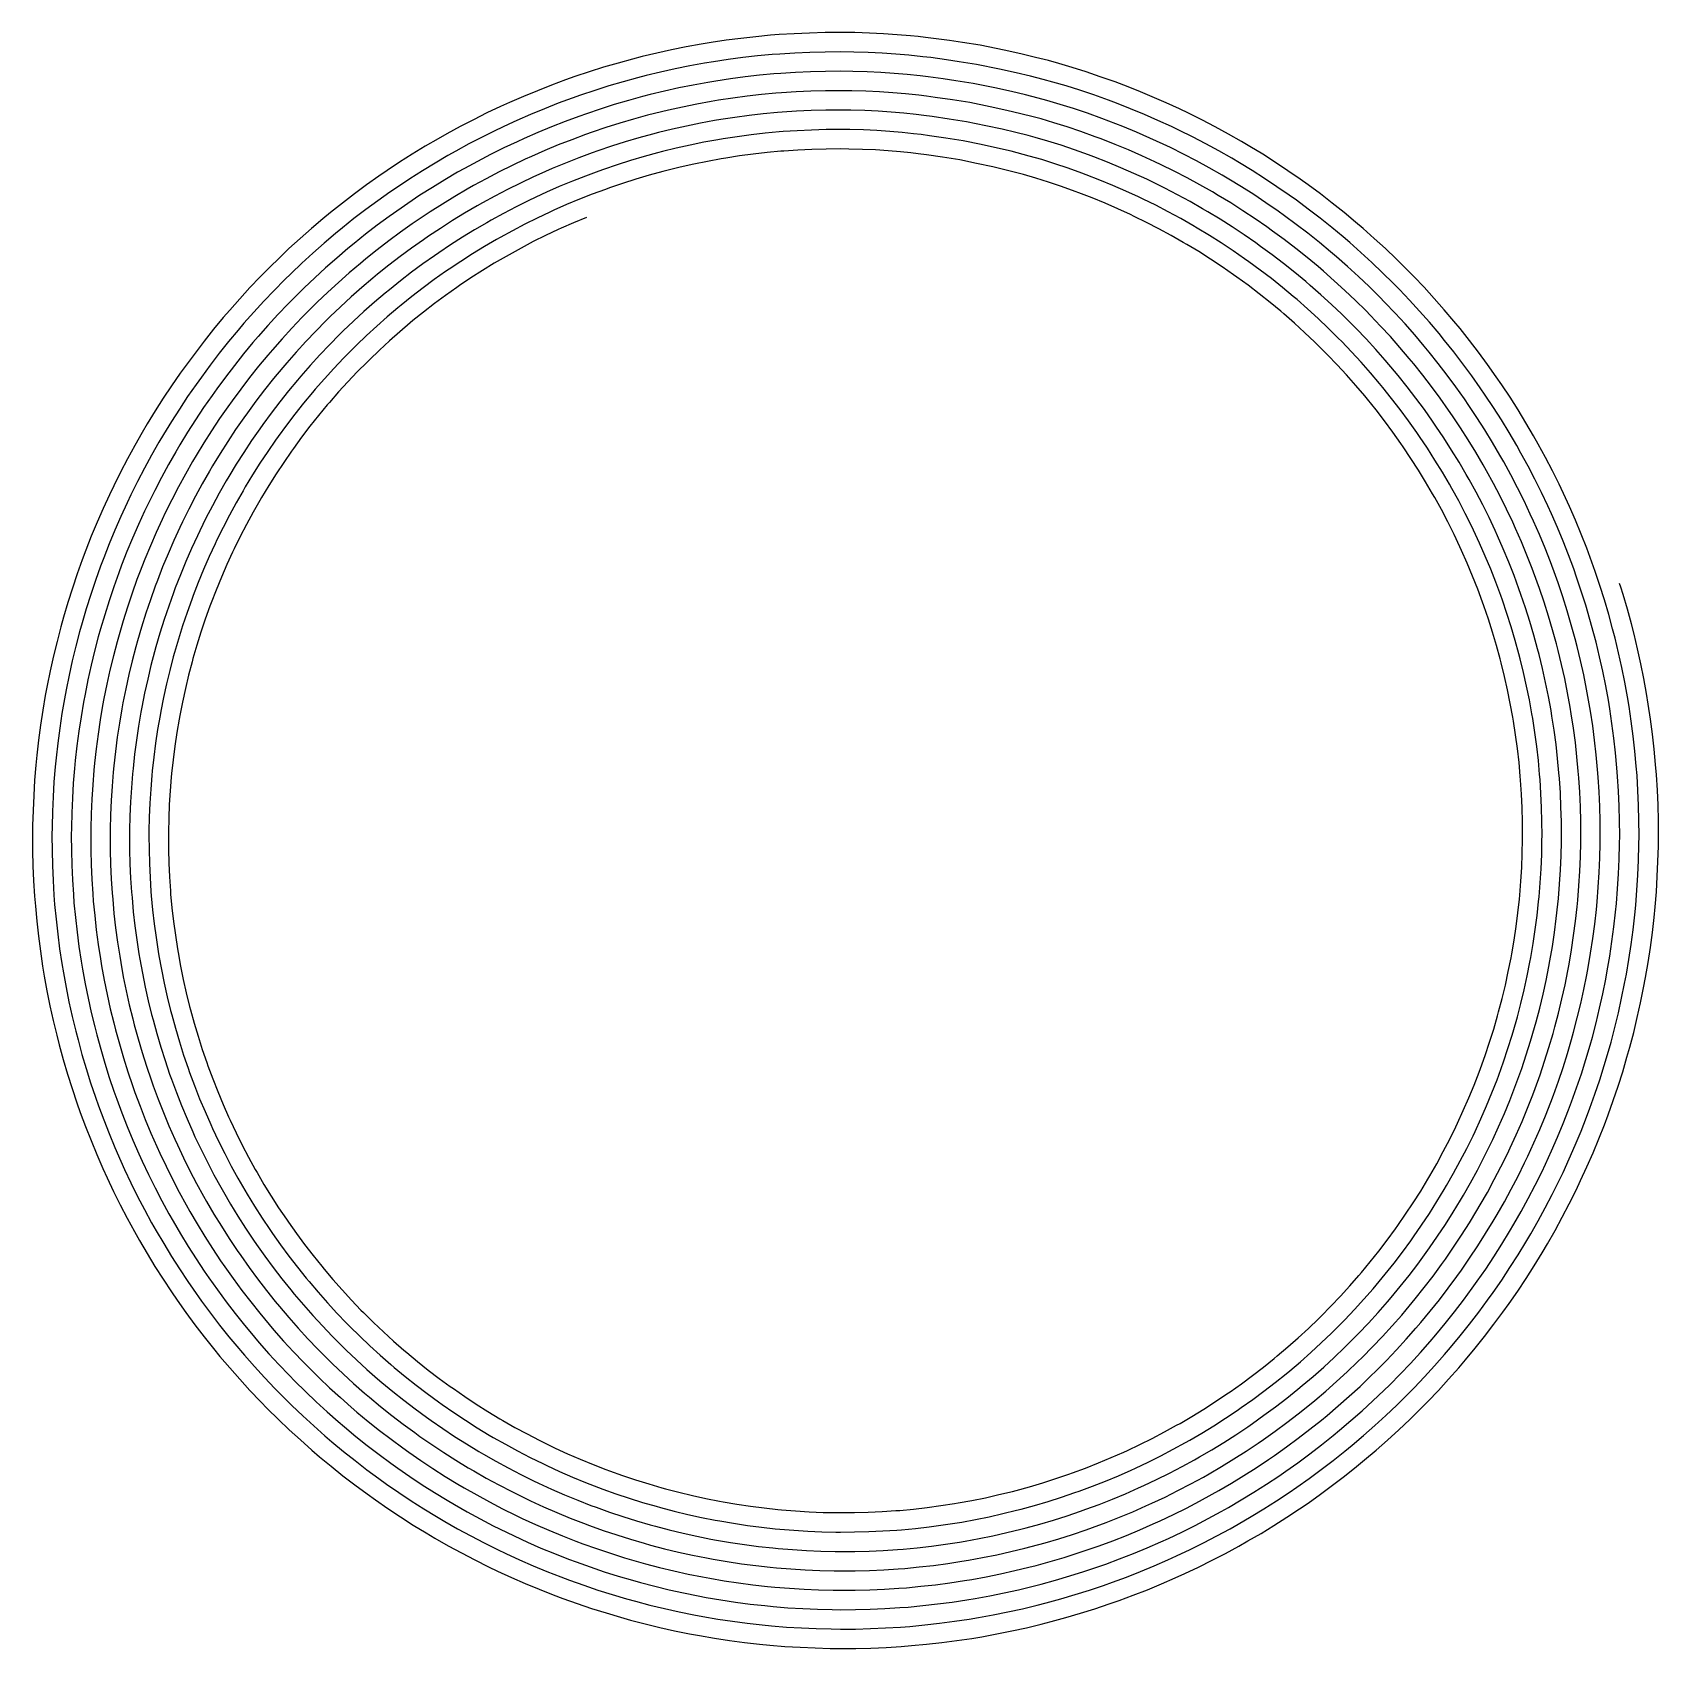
# Model space of a CAD drawing. Header units: inches. Extents: x -4.58 to 4.64, y -4.61 to 4.55.
import ezdxf

# ---------------------------------------------------------------- set-up
doc = ezdxf.new("R2010")
doc.units = ezdxf.units.IN
doc.header["$MEASUREMENT"] = 0
doc.linetypes.add('Continuous2', pattern=[0])
doc.layers.add('3rd', color=1, linetype='Continuous')

msp = doc.modelspace()

# ---------------------------------------------------------------- linework, layer by layer
at = {"layer": '3rd', "color": 132, "linetype": 'Continuous2', "lineweight": -3}
for p, q in [((-0.5654, 4.5197), (-0.6497, 4.5087)), ((-0.4811, 4.5292), (-0.5654, 4.5197)), ((-0.3969, 4.537), (-0.4811, 4.5292)), ((-0.3484, 4.5407), (-0.3969, 4.537)), ((-0.2627, 4.5461), (-0.3484, 4.5407)), ((-0.1761, 4.5499), (-0.2627, 4.5461)), ((-0.0885, 4.5521), (-0.1761, 4.5499)), ((0, 4.5528), (-0.0885, 4.5521)), ((0.081, 4.5519), (0, 4.5528)), ((0.1636, 4.5496), (0.081, 4.5519)), ((0.2436, 4.5458), (0.1636, 4.5496)), ((0.3212, 4.5405), (0.2436, 4.5458)), ((0.3967, 4.5339), (0.3212, 4.5405)), ((0.4386, 4.5296), (0.3967, 4.5339)), ((0.4804, 4.5248), (0.4386, 4.5296)), ((0.5263, 4.5191), (0.4804, 4.5248)), ((0.6164, 4.5067), (0.5263, 4.5191)), ((-1.0426, 4.4359), (-1.1257, 4.4159)), ((-0.9591, 4.4544), (-1.0426, 4.4359)), ((-0.8753, 4.4713), (-0.9591, 4.4544)), ((-0.7911, 4.4866), (-0.8753, 4.4713)), ((-0.734, 4.4961), (-0.7911, 4.4866)), ((-0.6497, 4.5087), (-0.734, 4.4961)), ((-0.3873, 4.4274), (-0.4705, 4.4197)), ((-0.3441, 4.4307), (-0.3873, 4.4274)), ((-0.2595, 4.4361), (-0.3441, 4.4307)), ((-0.1739, 4.4399), (-0.2595, 4.4361)), ((-0.0874, 4.4421), (-0.1739, 4.4399)), ((0, 4.4428), (-0.0874, 4.4421)), ((0.075, 4.442), (0, 4.4428)), ((0.1567, 4.4397), (0.075, 4.442)), ((0.2358, 4.436), (0.1567, 4.4397)), ((0.3125, 4.4309), (0.2358, 4.436)), ((0.3871, 4.4243), (0.3125, 4.4309)), ((0.4658, 4.4158), (0.3871, 4.4243)), ((0.6911, 4.4957), (0.6164, 4.5067)), ((0.79, 4.4806), (0.6911, 4.4957)), ((0.9261, 4.4522), (0.79, 4.4806)), ((1.0218, 4.4311), (0.9261, 4.4522)), ((1.1038, 4.4119), (1.0218, 4.4311)), ((-1.3437, 4.3554), (-1.4251, 4.3298)), ((-1.2618, 4.3795), (-1.3437, 4.3554)), ((-1.1795, 4.4021), (-1.2618, 4.3795)), ((-1.1257, 4.4159), (-1.1795, 4.4021)), ((-0.938, 4.3464), (-1.0204, 4.3281)), ((-0.8552, 4.3631), (-0.938, 4.3464)), ((-0.772, 4.3783), (-0.8552, 4.3631)), ((-0.7203, 4.3869), (-0.772, 4.3783)), ((-0.637, 4.3994), (-0.7203, 4.3869)), ((-0.5538, 4.4103), (-0.637, 4.3994)), ((-0.4705, 4.4197), (-0.5538, 4.4103)), ((-0.0864, 4.3321), (-0.1718, 4.3299)), ((0, 4.3328), (-0.0864, 4.3321)), ((0.0691, 4.3321), (0, 4.3328)), ((0.1499, 4.3299), (0.0691, 4.3321)), ((0.5109, 4.4102), (0.4658, 4.4158)), ((0.5991, 4.3981), (0.5109, 4.4102)), ((0.672, 4.3874), (0.5991, 4.3981)), ((0.7709, 4.3723), (0.672, 4.3874)), ((0.9001, 4.3453), (0.7709, 4.3723)), ((0.9951, 4.3244), (0.9001, 4.3453)), ((1.1772, 4.3932), (1.1038, 4.4119)), ((1.2363, 4.377), (1.1772, 4.3932)), ((1.3127, 4.3545), (1.2363, 4.377)), ((1.3911, 4.3297), (1.3127, 4.3545)), ((-1.6393, 4.2543), (-1.7188, 4.2231)), ((-1.5592, 4.2839), (-1.6393, 4.2543)), ((-1.5061, 4.3027), (-1.5592, 4.2839)), ((-1.4251, 4.3298), (-1.5061, 4.3027)), ((-1.3132, 4.2497), (-1.3937, 4.2244)), ((-1.2323, 4.2735), (-1.3132, 4.2497)), ((-1.1511, 4.2958), (-1.2323, 4.2735)), ((-1.1025, 4.3083), (-1.1511, 4.2958)), ((-1.0204, 4.3281), (-1.1025, 4.3083)), ((-0.835, 4.255), (-0.9168, 4.2385)), ((-0.7529, 4.2699), (-0.835, 4.255)), ((-0.7066, 4.2777), (-0.7529, 4.2699)), ((-0.6243, 4.2901), (-0.7066, 4.2777)), ((-0.5421, 4.301), (-0.6243, 4.2901)), ((-0.4599, 4.3102), (-0.5421, 4.301)), ((-0.3778, 4.3178), (-0.4599, 4.3102)), ((-0.3397, 4.3208), (-0.3778, 4.3178)), ((-0.2562, 4.3261), (-0.3397, 4.3208)), ((-0.1718, 4.3299), (-0.2562, 4.3261)), ((0.2281, 4.3263), (0.1499, 4.3299)), ((0.3039, 4.3212), (0.2281, 4.3263)), ((0.3775, 4.3147), (0.3039, 4.3212)), ((0.4512, 4.3067), (0.3775, 4.3147)), ((0.4955, 4.3013), (0.4512, 4.3067)), ((0.5818, 4.2895), (0.4955, 4.3013)), ((0.6529, 4.2791), (0.5818, 4.2895)), ((0.7518, 4.2639), (0.6529, 4.2791)), ((0.8742, 4.2384), (0.7518, 4.2639)), ((1.0762, 4.3054), (0.9951, 4.3244)), ((1.1487, 4.2869), (1.0762, 4.3054)), ((1.2027, 4.2722), (1.1487, 4.2869)), ((1.2781, 4.2501), (1.2027, 4.2722)), ((1.3555, 4.2256), (1.2781, 4.2501)), ((1.4718, 4.3024), (1.3911, 4.3297)), ((1.555, 4.2724), (1.4718, 4.3024)), ((1.6054, 4.2535), (1.555, 4.2724)), ((1.6864, 4.2216), (1.6054, 4.2535)), ((-1.8761, 4.1564), (-1.9273, 4.1331)), ((-1.7978, 4.1905), (-1.8761, 4.1564)), ((-1.7188, 4.2231), (-1.7978, 4.1905)), ((-1.6007, 4.1513), (-1.6793, 4.1205)), ((-1.5216, 4.1806), (-1.6007, 4.1513)), ((-1.4736, 4.1975), (-1.5216, 4.1806)), ((-1.3937, 4.2244), (-1.4736, 4.1975)), ((-1.2029, 4.1676), (-1.2827, 4.144)), ((-1.1226, 4.1895), (-1.2029, 4.1676)), ((-1.0792, 4.2007), (-1.1226, 4.1895)), ((-0.9982, 4.2204), (-1.0792, 4.2007)), ((-0.9168, 4.2385), (-0.9982, 4.2204)), ((-0.7338, 4.1616), (-0.8149, 4.1468)), ((-0.6928, 4.1685), (-0.7338, 4.1616)), ((-0.6116, 4.1808), (-0.6928, 4.1685)), ((-0.5304, 4.1916), (-0.6116, 4.1808)), ((-0.4492, 4.2007), (-0.5304, 4.1916)), ((-0.3682, 4.2082), (-0.4492, 4.2007)), ((-0.3353, 4.2108), (-0.3682, 4.2082)), ((-0.2529, 4.2162), (-0.3353, 4.2108)), ((-0.1696, 4.2199), (-0.2529, 4.2162)), ((-0.0853, 4.2222), (-0.1696, 4.2199)), ((0, 4.2228), (-0.0853, 4.2222)), ((0.0633, 4.2222), (0, 4.2228)), ((0.1431, 4.2201), (0.0633, 4.2222)), ((0.2204, 4.2165), (0.1431, 4.2201)), ((0.2952, 4.2115), (0.2204, 4.2165)), ((0.3679, 4.2052), (0.2952, 4.2115)), ((0.4426, 4.197), (0.3679, 4.2052)), ((0.4866, 4.1915), (0.4426, 4.197)), ((0.5358, 4.185), (0.4866, 4.1915)), ((0.6338, 4.1708), (0.5358, 4.185)), ((0.7327, 4.1556), (0.6338, 4.1708)), ((0.8482, 4.1315), (0.7327, 4.1556)), ((0.9685, 4.2177), (0.8742, 4.2384)), ((1.0486, 4.1989), (0.9685, 4.2177)), ((1.1202, 4.1807), (1.0486, 4.1989)), ((1.1692, 4.1673), (1.1202, 4.1807)), ((1.2436, 4.1456), (1.1692, 4.1673)), ((1.4352, 4.1987), (1.3555, 4.2256)), ((1.5174, 4.1691), (1.4352, 4.1987)), ((1.5627, 4.1521), (1.5174, 4.1691)), ((1.6427, 4.1206), (1.5627, 4.1521)), ((1.7659, 4.1886), (1.6864, 4.2216)), ((1.8441, 4.1545), (1.7659, 4.1886)), ((1.9208, 4.1193), (1.8441, 4.1545)), ((-2.081, 4.0586), (-2.1568, 4.0192)), ((-2.0045, 4.0966), (-2.081, 4.0586)), ((-1.9273, 4.1331), (-2.0045, 4.0966)), ((-1.7572, 4.0882), (-1.8346, 4.0544)), ((-1.6793, 4.1205), (-1.7572, 4.0882)), ((-1.484, 4.0772), (-1.5621, 4.0483)), ((-1.4411, 4.0924), (-1.484, 4.0772)), ((-1.3622, 4.119), (-1.4411, 4.0924)), ((-1.2827, 4.144), (-1.3622, 4.119)), ((-1.1734, 4.0616), (-1.2522, 4.0383)), ((-1.0941, 4.0833), (-1.1734, 4.0616)), ((-1.0559, 4.0932), (-1.0941, 4.0833)), ((-0.976, 4.1126), (-1.0559, 4.0932)), ((-0.8956, 4.1305), (-0.976, 4.1126)), ((-0.8149, 4.1468), (-0.8956, 4.1305)), ((-0.6789, 4.0593), (-0.7147, 4.0533)), ((-0.5988, 4.0715), (-0.6789, 4.0593)), ((-0.5187, 4.0822), (-0.5988, 4.0715)), ((-0.4386, 4.0912), (-0.5187, 4.0822)), ((-0.3586, 4.0986), (-0.4386, 4.0912)), ((-0.3308, 4.1008), (-0.3586, 4.0986)), ((-0.2496, 4.1062), (-0.3308, 4.1008)), ((-0.1673, 4.11), (-0.2496, 4.1062)), ((-0.0841, 4.1122), (-0.1673, 4.11)), ((0, 4.1128), (-0.0841, 4.1122)), ((0.0575, 4.1122), (0, 4.1128)), ((0.1364, 4.1102), (0.0575, 4.1122)), ((0.2127, 4.1068), (0.1364, 4.1102)), ((0.2866, 4.1019), (0.2127, 4.1068)), ((0.3583, 4.0956), (0.2866, 4.1019)), ((0.4278, 4.088), (0.3583, 4.0956)), ((0.4711, 4.0827), (0.4278, 4.088)), ((0.5193, 4.0763), (0.4711, 4.0827)), ((0.6147, 4.0624), (0.5193, 4.0763)), ((0.7136, 4.0473), (0.6147, 4.0624)), ((0.9418, 4.111), (0.8482, 4.1315)), ((1.0211, 4.0924), (0.9418, 4.111)), ((1.0917, 4.0744), (1.0211, 4.0924)), ((1.1357, 4.0625), (1.0917, 4.0744)), ((1.2091, 4.0411), (1.1357, 4.0625)), ((1.32, 4.1215), (1.2436, 4.1456)), ((1.3986, 4.0949), (1.32, 4.1215)), ((1.4798, 4.0657), (1.3986, 4.0949)), ((1.52, 4.0506), (1.4798, 4.0657)), ((1.7213, 4.0881), (1.6427, 4.1206)), ((1.7985, 4.0544), (1.7213, 4.0881)), ((1.9713, 4.0951), (1.9208, 4.1193)), ((2.0473, 4.0573), (1.9713, 4.0951)), ((2.1227, 4.018), (2.0473, 4.0573)), ((-2.2319, 3.9784), (-2.281, 3.9507)), ((-2.1568, 4.0192), (-2.2319, 3.9784)), ((-1.9571, 3.9974), (-2.0326, 3.9598)), ((-1.8808, 4.0334), (-1.9571, 3.9974)), ((-1.8346, 4.0544), (-1.8808, 4.0334)), ((-1.7167, 3.9859), (-1.793, 3.9525)), ((-1.6397, 4.0178), (-1.7167, 3.9859)), ((-1.5621, 4.0483), (-1.6397, 4.0178)), ((-1.4464, 3.9738), (-1.5235, 3.9453)), ((-1.4085, 3.9872), (-1.4464, 3.9738)), ((-1.3306, 4.0135), (-1.4085, 3.9872)), ((-1.2522, 4.0383), (-1.3306, 4.0135)), ((-1.0656, 3.977), (-1.1439, 3.9556)), ((-1.0326, 3.9856), (-1.0656, 3.977)), ((-0.9537, 4.0049), (-1.0326, 3.9856)), ((-0.8744, 4.0226), (-0.9537, 4.0049)), ((-0.7947, 4.0387), (-0.8744, 4.0226)), ((-0.7147, 4.0533), (-0.7947, 4.0387)), ((-0.507, 3.9728), (-0.586, 3.9622)), ((-0.4279, 3.9817), (-0.507, 3.9728)), ((-0.349, 3.989), (-0.4279, 3.9817)), ((-0.3263, 3.9909), (-0.349, 3.989)), ((-0.2462, 3.9962), (-0.3263, 3.9909)), ((-0.1651, 4), (-0.2462, 3.9962)), ((-0.083, 4.0022), (-0.1651, 4)), ((0, 4.0028), (-0.083, 4.0022)), ((0.0517, 4.0023), (0, 4.0028)), ((0.1297, 4.0004), (0.0517, 4.0023)), ((0.205, 3.997), (0.1297, 4.0004)), ((0.278, 3.9922), (0.205, 3.997)), ((0.3487, 3.986), (0.278, 3.9922)), ((0.4131, 3.979), (0.3487, 3.986)), ((0.4555, 3.9738), (0.4131, 3.979)), ((0.5027, 3.9675), (0.4555, 3.9738)), ((0.5956, 3.9541), (0.5027, 3.9675)), ((0.8224, 4.0246), (0.7136, 4.0473)), ((0.9152, 4.0043), (0.8224, 4.0246)), ((0.9935, 3.9859), (0.9152, 4.0043)), ((1.0633, 3.9682), (0.9935, 3.9859)), ((1.1022, 3.9576), (1.0633, 3.9682)), ((1.2844, 4.0174), (1.2091, 4.0411)), ((1.362, 3.9912), (1.2844, 4.0174)), ((1.4422, 3.9623), (1.362, 3.9912)), ((1.5991, 4.0196), (1.52, 4.0506)), ((1.6767, 3.9875), (1.5991, 4.0196)), ((1.753, 3.9543), (1.6767, 3.9875)), ((1.8744, 4.0196), (1.7985, 4.0544)), ((1.9199, 3.9978), (1.8744, 4.0196)), ((1.995, 3.9605), (1.9199, 3.9978)), ((2.1976, 3.9772), (2.1227, 4.018)), ((2.2718, 3.9349), (2.1976, 3.9772)), ((-2.3547, 3.9076), (-2.4276, 3.8631)), ((-2.281, 3.9507), (-2.3547, 3.9076)), ((-2.1816, 3.8805), (-2.226, 3.8555)), ((-2.1075, 3.9209), (-2.1816, 3.8805)), ((-2.0326, 3.9598), (-2.1075, 3.9209)), ((-1.9096, 3.8981), (-1.9843, 3.861)), ((-1.8343, 3.9337), (-1.9096, 3.8981)), ((-1.793, 3.9525), (-1.8343, 3.9337)), ((-1.6761, 3.8837), (-1.7514, 3.8506)), ((-1.6001, 3.9152), (-1.6761, 3.8837)), ((-1.5235, 3.9453), (-1.6001, 3.9152)), ((-1.3759, 3.8821), (-1.4087, 3.8705)), ((-1.299, 3.9081), (-1.3759, 3.8821)), ((-1.2217, 3.9326), (-1.299, 3.9081)), ((-1.1439, 3.9556), (-1.2217, 3.9326)), ((-1.0372, 3.8708), (-1.1143, 3.8497)), ((-1.0091, 3.8781), (-1.0372, 3.8708)), ((-0.9313, 3.8971), (-1.0091, 3.8781)), ((-0.8531, 3.9146), (-0.9313, 3.8971)), ((-0.7745, 3.9306), (-0.8531, 3.9146)), ((-0.6956, 3.945), (-0.7745, 3.9306)), ((-0.665, 3.9501), (-0.6956, 3.945)), ((-0.586, 3.9622), (-0.665, 3.9501)), ((-0.4173, 3.8722), (-0.4952, 3.8634)), ((-0.3394, 3.8795), (-0.4173, 3.8722)), ((-0.3217, 3.8809), (-0.3394, 3.8795)), ((-0.2427, 3.8862), (-0.3217, 3.8809)), ((-0.1628, 3.89), (-0.2427, 3.8862)), ((-0.0819, 3.8922), (-0.1628, 3.89)), ((0, 3.8928), (-0.0819, 3.8922)), ((0.0461, 3.8924), (0, 3.8928)), ((0.1231, 3.8905), (0.0461, 3.8924)), ((0.1974, 3.8872), (0.1231, 3.8905)), ((0.2694, 3.8825), (0.1974, 3.8872)), ((0.3391, 3.8764), (0.2694, 3.8825)), ((0.3984, 3.87), (0.3391, 3.8764)), ((0.6945, 3.9389), (0.5956, 3.9541)), ((0.7965, 3.9177), (0.6945, 3.9389)), ((0.8885, 3.8976), (0.7965, 3.9177)), ((0.966, 3.8794), (0.8885, 3.8976)), ((1.0348, 3.8619), (0.966, 3.8794)), ((1.1746, 3.9366), (1.1022, 3.9576)), ((1.2489, 3.9133), (1.1746, 3.9366)), ((1.3254, 3.8874), (1.2489, 3.9133)), ((1.4046, 3.859), (1.3254, 3.8874)), ((1.4773, 3.9492), (1.4422, 3.9623)), ((1.5554, 3.9186), (1.4773, 3.9492)), ((1.6322, 3.8869), (1.5554, 3.9186)), ((1.7075, 3.8541), (1.6322, 3.8869)), ((1.8279, 3.9199), (1.753, 3.9543)), ((1.8686, 3.9005), (1.8279, 3.9199)), ((1.9427, 3.8637), (1.8686, 3.9005)), ((2.0695, 3.9217), (1.995, 3.9605)), ((2.1435, 3.8814), (2.0695, 3.9217)), ((2.2168, 3.8396), (2.1435, 3.8814)), ((2.3194, 3.9067), (2.2718, 3.9349)), ((2.3923, 3.8622), (2.3194, 3.9067)), ((-2.4997, 3.8173), (-2.571, 3.7701)), ((-2.4276, 3.8631), (-2.4997, 3.8173)), ((-2.2988, 3.8129), (-2.3708, 3.7689)), ((-2.226, 3.8555), (-2.2988, 3.8129)), ((-2.1314, 3.7826), (-2.171, 3.7602)), ((-2.0582, 3.8225), (-2.1314, 3.7826)), ((-1.9843, 3.861), (-2.0582, 3.8225)), ((-1.8622, 3.7989), (-1.9359, 3.7622)), ((-1.7878, 3.834), (-1.8622, 3.7989)), ((-1.7514, 3.8506), (-1.7878, 3.834)), ((-1.6354, 3.7814), (-1.7097, 3.7488)), ((-1.5604, 3.8126), (-1.6354, 3.7814)), ((-1.4848, 3.8423), (-1.5604, 3.8126)), ((-1.4087, 3.8705), (-1.4848, 3.8423)), ((-1.2674, 3.8027), (-1.3432, 3.777)), ((-1.1911, 3.827), (-1.2674, 3.8027)), ((-1.1143, 3.8497), (-1.1911, 3.827)), ((-0.909, 3.7894), (-0.9857, 3.7705)), ((-0.8318, 3.8067), (-0.909, 3.7894)), ((-0.7543, 3.8224), (-0.8318, 3.8067)), ((-0.6765, 3.8366), (-0.7543, 3.8224)), ((-0.6511, 3.8409), (-0.6765, 3.8366)), ((-0.5731, 3.853), (-0.6511, 3.8409)), ((-0.4952, 3.8634), (-0.5731, 3.853)), ((0.4399, 3.8649), (0.3984, 3.87)), ((0.4862, 3.8588), (0.4399, 3.8649)), ((0.5765, 3.8458), (0.4862, 3.8588)), ((0.6754, 3.8306), (0.5765, 3.8458)), ((0.7706, 3.8107), (0.6754, 3.8306)), ((0.862, 3.7908), (0.7706, 3.8107)), ((0.9385, 3.7729), (0.862, 3.7908)), ((1.0688, 3.8527), (1.0348, 3.8619)), ((1.1401, 3.8321), (1.0688, 3.8527)), ((1.2134, 3.8091), (1.1401, 3.8321)), ((1.2889, 3.7837), (1.2134, 3.8091)), ((1.3669, 3.7556), (1.2889, 3.7837)), ((1.4347, 3.8477), (1.4046, 3.859)), ((1.5119, 3.8176), (1.4347, 3.8477)), ((1.5876, 3.7863), (1.5119, 3.8176)), ((1.6619, 3.754), (1.5876, 3.7863)), ((1.7814, 3.8202), (1.7075, 3.8541)), ((1.8173, 3.8031), (1.7814, 3.8202)), ((1.8905, 3.7668), (1.8173, 3.8031)), ((2.0164, 3.8254), (1.9427, 3.8637)), ((2.0894, 3.7856), (2.0164, 3.8254)), ((2.1618, 3.7443), (2.0894, 3.7856)), ((2.2597, 3.8142), (2.2168, 3.8396)), ((2.3317, 3.7703), (2.2597, 3.8142)), ((2.4642, 3.8163), (2.3923, 3.8622)), ((2.5352, 3.7691), (2.4642, 3.8163)), ((-2.6872, 3.6888), (-2.756, 3.6381)), ((-2.6175, 3.7382), (-2.6872, 3.6888)), ((-2.571, 3.7701), (-2.6175, 3.7382)), ((-2.442, 3.7236), (-2.5124, 3.6769)), ((-2.3708, 3.7689), (-2.442, 3.7236)), ((-2.2429, 3.7182), (-2.314, 3.6747)), ((-2.171, 3.7602), (-2.2429, 3.7182)), ((-2.0088, 3.7242), (-2.081, 3.6847)), ((-1.9359, 3.7622), (-2.0088, 3.7242)), ((-1.8147, 3.6996), (-1.8874, 3.6635)), ((-1.7414, 3.7343), (-1.8147, 3.6996)), ((-1.7097, 3.7488), (-1.7414, 3.7343)), ((-1.5207, 3.71), (-1.5947, 3.6792)), ((-1.4462, 3.7393), (-1.5207, 3.71)), ((-1.3711, 3.7671), (-1.4462, 3.7393)), ((-1.3432, 3.777), (-1.3711, 3.7671)), ((-1.2357, 3.6974), (-1.3105, 3.6719)), ((-1.1605, 3.7213), (-1.2357, 3.6974)), ((-1.0848, 3.7437), (-1.1605, 3.7213)), ((-1.0087, 3.7645), (-1.0848, 3.7437)), ((-0.9857, 3.7705), (-1.0087, 3.7645)), ((1.0063, 3.7557), (0.9385, 3.7729)), ((1.0355, 3.7478), (1.0063, 3.7557)), ((1.1058, 3.7275), (1.0355, 3.7478)), ((1.1779, 3.705), (1.1058, 3.7275)), ((1.2523, 3.6799), (1.1779, 3.705)), ((1.3922, 3.7462), (1.3669, 3.7556)), ((1.4683, 3.7165), (1.3922, 3.7462)), ((1.5431, 3.6857), (1.4683, 3.7165)), ((1.7349, 3.7205), (1.6619, 3.754)), ((1.7661, 3.7057), (1.7349, 3.7205)), ((1.8383, 3.67), (1.7661, 3.7057)), ((1.9632, 3.7291), (1.8905, 3.7668)), ((2.0353, 3.6898), (1.9632, 3.7291)), ((2.1068, 3.6491), (2.0353, 3.6898)), ((2.2001, 3.7217), (2.1618, 3.7443)), ((2.2712, 3.6784), (2.2001, 3.7217)), ((2.4028, 3.725), (2.3317, 3.7703)), ((2.4729, 3.6784), (2.4028, 3.725)), ((2.6052, 3.7206), (2.5352, 3.7691)), ((2.6503, 3.6884), (2.6052, 3.7206)), ((2.7188, 3.6378), (2.6503, 3.6884)), ((-2.756, 3.6381), (-2.8238, 3.5861)), ((-2.6232, 3.5993), (-2.6912, 3.5492)), ((-2.5544, 3.6481), (-2.6232, 3.5993)), ((-2.5124, 3.6769), (-2.5544, 3.6481)), ((-2.3843, 3.6299), (-2.4537, 3.5837)), ((-2.314, 3.6747), (-2.3843, 3.6299)), ((-2.187, 3.6234), (-2.2572, 3.5805)), ((-2.116, 3.665), (-2.187, 3.6234)), ((-2.081, 3.6847), (-2.116, 3.665)), ((-1.9594, 3.6259), (-2.0306, 3.5869)), ((-1.8874, 3.6635), (-1.9594, 3.6259)), ((-1.7672, 3.6004), (-1.839, 3.5647)), ((-1.6949, 3.6347), (-1.7672, 3.6004)), ((-1.668, 3.6469), (-1.6949, 3.6347)), ((-1.5947, 3.6792), (-1.668, 3.6469)), ((-1.481, 3.6074), (-1.554, 3.577)), ((-1.4075, 3.6363), (-1.481, 3.6074)), ((-1.3335, 3.6637), (-1.4075, 3.6363)), ((-1.3105, 3.6719), (-1.3335, 3.6637)), ((1.3293, 3.6523), (1.2523, 3.6799)), ((1.3497, 3.6446), (1.3293, 3.6523)), ((1.4248, 3.6155), (1.3497, 3.6446)), ((1.4986, 3.5851), (1.4248, 3.6155)), ((1.6164, 3.6538), (1.5431, 3.6857)), ((1.6884, 3.6208), (1.6164, 3.6538)), ((1.7149, 3.6082), (1.6884, 3.6208)), ((1.7862, 3.5731), (1.7149, 3.6082)), ((1.9101, 3.6328), (1.8383, 3.67)), ((1.9812, 3.594), (1.9101, 3.6328)), ((2.1405, 3.6292), (2.1068, 3.6491)), ((2.2107, 3.5865), (2.1405, 3.6292)), ((2.3414, 3.6337), (2.2712, 3.6784)), ((2.4107, 3.5877), (2.3414, 3.6337)), ((2.5421, 3.6305), (2.4729, 3.6784)), ((2.5828, 3.6015), (2.5421, 3.6305)), ((2.6505, 3.5515), (2.5828, 3.6015)), ((2.7864, 3.5859), (2.7188, 3.6378)), ((-2.8907, 3.5329), (-2.9343, 3.497)), ((-2.8238, 3.5861), (-2.8907, 3.5329)), ((-2.6912, 3.5492), (-2.7582, 3.4978)), ((-2.5593, 3.5098), (-2.6264, 3.4603)), ((-2.4913, 3.5579), (-2.5593, 3.5098)), ((-2.4537, 3.5837), (-2.4913, 3.5579)), ((-2.3266, 3.5362), (-2.3951, 3.4906)), ((-2.2572, 3.5805), (-2.3266, 3.5362)), ((-2.131, 3.5287), (-2.2003, 3.4863)), ((-2.061, 3.5697), (-2.131, 3.5287)), ((-2.0306, 3.5869), (-2.061, 3.5697)), ((-1.91, 3.5276), (-1.9802, 3.489)), ((-1.839, 3.5647), (-1.91, 3.5276)), ((-1.6484, 3.535), (-1.7198, 3.5012)), ((-1.6262, 3.5451), (-1.6484, 3.535)), ((-1.554, 3.577), (-1.6262, 3.5451)), ((-1.4413, 3.5048), (-1.5132, 3.4748)), ((1.571, 3.5537), (1.4986, 3.5851)), ((1.6419, 3.5211), (1.571, 3.5537)), ((1.6637, 3.5107), (1.6419, 3.5211)), ((1.7341, 3.4762), (1.6637, 3.5107)), ((1.857, 3.5364), (1.7862, 3.5731)), ((1.9272, 3.4982), (1.857, 3.5364)), ((2.0518, 3.5538), (1.9812, 3.594)), ((2.081, 3.5366), (2.0518, 3.5538)), ((2.1503, 3.4945), (2.081, 3.5366)), ((2.2801, 3.5424), (2.2107, 3.5865)), ((2.3485, 3.497), (2.2801, 3.5424)), ((2.479, 3.5404), (2.4107, 3.5877)), ((2.5153, 3.5145), (2.479, 3.5404)), ((2.5822, 3.4652), (2.5153, 3.5145)), ((2.7173, 3.5003), (2.6505, 3.5515)), ((2.853, 3.5327), (2.7864, 3.5859)), ((2.9186, 3.4783), (2.853, 3.5327)), ((-2.9995, 3.4417), (-3.0636, 3.3852)), ((-2.9343, 3.497), (-2.9995, 3.4417)), ((-2.8636, 3.4127), (-2.928, 3.3581)), ((-2.8242, 3.4451), (-2.8636, 3.4127)), ((-2.7582, 3.4978), (-2.8242, 3.4451)), ((-2.6264, 3.4603), (-2.6925, 3.4095)), ((-2.4953, 3.4203), (-2.5616, 3.3714)), ((-2.4282, 3.4678), (-2.4953, 3.4203)), ((-2.3951, 3.4906), (-2.4282, 3.4678)), ((-2.2688, 3.4426), (-2.3363, 3.3975)), ((-2.2003, 3.4863), (-2.2688, 3.4426)), ((-2.0751, 3.434), (-2.1434, 3.3922)), ((-2.006, 3.4744), (-2.0751, 3.434)), ((-1.9802, 3.489), (-2.006, 3.4744)), ((-1.8605, 3.4293), (-1.9297, 3.3912)), ((-1.7905, 3.466), (-1.8605, 3.4293)), ((-1.7198, 3.5012), (-1.7905, 3.466)), ((-1.6019, 3.4353), (-1.6723, 3.402)), ((-1.5844, 3.4433), (-1.6019, 3.4353)), ((-1.5132, 3.4748), (-1.5844, 3.4433)), ((1.8039, 3.44), (1.7341, 3.4762)), ((1.8732, 3.4024), (1.8039, 3.44)), ((1.9968, 3.4585), (1.9272, 3.4982)), ((2.0215, 3.444), (1.9968, 3.4585)), ((2.0899, 3.4025), (2.0215, 3.444)), ((2.2188, 3.451), (2.1503, 3.4945)), ((2.2863, 3.4063), (2.2188, 3.451)), ((2.4159, 3.4503), (2.3485, 3.497)), ((2.4479, 3.4275), (2.4159, 3.4503)), ((2.514, 3.3789), (2.4479, 3.4275)), ((2.6482, 3.4146), (2.5822, 3.4652)), ((2.7132, 3.3628), (2.6482, 3.4146)), ((2.7831, 3.4477), (2.7173, 3.5003)), ((2.8479, 3.394), (2.7831, 3.4477)), ((2.9606, 3.4423), (2.9186, 3.4783)), ((3.0245, 3.3859), (2.9606, 3.4423)), ((-3.1266, 3.3275), (-3.1886, 3.2686)), ((-3.0636, 3.3852), (-3.1266, 3.3275)), ((-2.928, 3.3581), (-2.9913, 3.3023)), ((-2.7929, 3.3284), (-2.8564, 3.2745)), ((-2.7577, 3.3575), (-2.7929, 3.3284)), ((-2.6925, 3.4095), (-2.7577, 3.3575)), ((-2.6268, 3.3212), (-2.6911, 3.2698)), ((-2.5616, 3.3714), (-2.6268, 3.3212)), ((-2.4314, 3.3308), (-2.4967, 3.2825)), ((-2.3651, 3.3777), (-2.4314, 3.3308)), ((-2.3363, 3.3975), (-2.3651, 3.3777)), ((-2.2109, 3.349), (-2.2776, 3.3045)), ((-2.1434, 3.3922), (-2.2109, 3.349)), ((-2.0191, 3.3393), (-2.0865, 3.298)), ((-1.951, 3.3792), (-2.0191, 3.3393)), ((-1.9297, 3.3912), (-1.951, 3.3792)), ((-1.8109, 3.331), (-1.8791, 3.2934)), ((-1.7419, 3.3672), (-1.8109, 3.331)), ((-1.6723, 3.402), (-1.7419, 3.3672)), ((1.9418, 3.3633), (1.8732, 3.4024)), ((1.962, 3.3514), (1.9418, 3.3633)), ((2.0295, 3.3105), (1.962, 3.3514)), ((2.1575, 3.3597), (2.0899, 3.4025)), ((2.2241, 3.3155), (2.1575, 3.3597)), ((2.3528, 3.3602), (2.2863, 3.4063)), ((2.3805, 3.3405), (2.3528, 3.3602)), ((2.4458, 3.2926), (2.3805, 3.3405)), ((2.5791, 3.329), (2.514, 3.3789)), ((2.6433, 3.2779), (2.5791, 3.329)), ((2.7772, 3.3097), (2.7132, 3.3628)), ((2.8858, 3.3616), (2.8479, 3.394)), ((2.9489, 3.3059), (2.8858, 3.3616)), ((3.0873, 3.3282), (3.0245, 3.3859)), ((3.149, 3.2695), (3.0873, 3.3282)), ((-3.229, 3.229), (-3.2891, 3.1683)), ((-3.1886, 3.2686), (-3.229, 3.229)), ((-3.0536, 3.2452), (-3.1147, 3.187)), ((-2.9913, 3.3023), (-3.0536, 3.2452)), ((-2.8564, 3.2745), (-2.919, 3.2194)), ((-2.7222, 3.2442), (-2.7849, 3.1909)), ((-2.6911, 3.2698), (-2.7222, 3.2442)), ((-2.5611, 3.233), (-2.6245, 3.1822)), ((-2.4967, 3.2825), (-2.5611, 3.233)), ((-2.3674, 3.2413), (-2.4318, 3.1937)), ((-2.302, 3.2876), (-2.3674, 3.2413)), ((-2.2776, 3.3045), (-2.302, 3.2876)), ((-2.1531, 3.2554), (-2.2187, 3.2114)), ((-2.0865, 3.298), (-2.1531, 3.2554)), ((-1.9632, 3.2446), (-2.0296, 3.2039)), ((-1.896, 3.2839), (-1.9632, 3.2446)), ((-1.8791, 3.2934), (-1.896, 3.2839)), ((2.0962, 3.2683), (2.0295, 3.3105)), ((2.1619, 3.2248), (2.0962, 3.2683)), ((2.2898, 3.2701), (2.2241, 3.3155)), ((2.3131, 3.2535), (2.2898, 3.2701)), ((2.3776, 3.2062), (2.3131, 3.2535)), ((2.5101, 3.2434), (2.4458, 3.2926)), ((2.5734, 3.1929), (2.5101, 3.2434)), ((2.7065, 3.2255), (2.6433, 3.2779)), ((2.7362, 3.2001), (2.7065, 3.2255)), ((2.811, 3.2808), (2.7772, 3.3097)), ((2.8734, 3.2259), (2.811, 3.2808)), ((2.9347, 3.1697), (2.8734, 3.2259)), ((3.011, 3.249), (2.9489, 3.3059)), ((3.0719, 3.191), (3.011, 3.249)), ((3.2096, 3.2096), (3.149, 3.2695)), ((-3.2891, 3.1683), (-3.3481, 3.1064)), ((-3.1512, 3.1512), (-3.2106, 3.0912)), ((-3.1147, 3.187), (-3.1512, 3.1512)), ((-2.9804, 3.163), (-3.0408, 3.1055)), ((-2.919, 3.2194), (-2.9804, 3.163)), ((-2.8466, 3.1365), (-2.9073, 3.0808)), ((-2.7849, 3.1909), (-2.8466, 3.1365)), ((-2.6515, 3.1599), (-2.7134, 3.1074)), ((-2.6245, 3.1822), (-2.6515, 3.1599)), ((-2.4953, 3.1448), (-2.5578, 3.0946)), ((-2.4318, 3.1937), (-2.4953, 3.1448)), ((-2.3034, 3.1518), (-2.3669, 3.1049)), ((-2.2389, 3.1975), (-2.3034, 3.1518)), ((-2.2187, 3.2114), (-2.2389, 3.1975)), ((-2.0952, 3.1618), (-2.1599, 3.1184)), ((-2.0296, 3.2039), (-2.0952, 3.1618)), ((2.2267, 3.18), (2.1619, 3.2248)), ((2.2458, 3.1663), (2.2267, 3.18)), ((2.3094, 3.1198), (2.2458, 3.1663)), ((2.4411, 3.1577), (2.3776, 3.2062)), ((2.5036, 3.1079), (2.4411, 3.1577)), ((2.6358, 3.1412), (2.5734, 3.1929)), ((2.6615, 3.1192), (2.6358, 3.1412)), ((2.7978, 3.1459), (2.7362, 3.2001)), ((2.8584, 3.0905), (2.7978, 3.1459)), ((2.9949, 3.1124), (2.9347, 3.1697)), ((3.1318, 3.1318), (3.0719, 3.191)), ((3.2482, 3.1701), (3.2096, 3.2096)), ((3.3069, 3.1084), (3.2482, 3.1701)), ((-3.4059, 3.0434), (-3.4625, 2.9793)), ((-3.3481, 3.1064), (-3.4059, 3.0434)), ((-3.2106, 3.0912), (-3.2688, 3.0301)), ((-3.0734, 3.0734), (-3.1321, 3.0142)), ((-3.0408, 3.1055), (-3.0734, 3.0734)), ((-2.9073, 3.0808), (-2.9669, 3.0239)), ((-2.7743, 3.0536), (-2.8341, 2.9986)), ((-2.7134, 3.1074), (-2.7743, 3.0536)), ((-2.5808, 3.0757), (-2.6419, 3.0238)), ((-2.5578, 3.0946), (-2.5808, 3.0757)), ((-2.4295, 3.0566), (-2.4911, 3.007)), ((-2.3669, 3.1049), (-2.4295, 3.0566)), ((-2.2394, 3.0624), (-2.302, 3.016)), ((-2.1758, 3.1074), (-2.2394, 3.0624)), ((-2.1599, 3.1184), (-2.1758, 3.1074)), ((2.3721, 3.072), (2.3094, 3.1198)), ((2.4337, 3.023), (2.3721, 3.072)), ((2.5651, 3.0569), (2.5036, 3.1079)), ((2.5868, 3.0384), (2.5651, 3.0569)), ((2.7224, 3.0658), (2.6615, 3.1192)), ((2.7822, 3.0112), (2.7224, 3.0658)), ((2.9179, 3.0339), (2.8584, 3.0905)), ((3.054, 3.054), (2.9949, 3.1124)), ((3.0851, 3.0223), (3.054, 3.054)), ((3.1666, 3.0963), (3.1318, 3.1318)), ((3.2247, 3.0353), (3.1666, 3.0963)), ((3.3645, 3.0455), (3.3069, 3.1084)), ((3.4208, 2.9816), (3.3645, 3.0455)), ((-3.4625, 2.9793), (-3.4993, 2.9363)), ((-3.3259, 2.9678), (-3.3818, 2.9045)), ((-3.2688, 3.0301), (-3.3259, 2.9678)), ((-3.1896, 2.9538), (-3.2459, 2.8922)), ((-3.1321, 3.0142), (-3.1896, 2.9538)), ((-2.9957, 2.9957), (-3.0535, 2.9371)), ((-2.9669, 3.0239), (-2.9957, 2.9957)), ((-2.8341, 2.9986), (-2.8929, 2.9425)), ((-2.7019, 2.9707), (-2.7609, 2.9165)), ((-2.6419, 3.0238), (-2.7019, 2.9707)), ((-2.5101, 2.9914), (-2.5703, 2.9403)), ((-2.4911, 3.007), (-2.5101, 2.9914)), ((-2.3637, 2.9684), (-2.4244, 2.9195)), ((-2.302, 3.016), (-2.3637, 2.9684)), ((2.4944, 2.9727), (2.4337, 3.023)), ((2.5122, 2.9575), (2.4944, 2.9727)), ((2.5715, 2.9056), (2.5122, 2.9575)), ((2.6469, 2.9857), (2.5868, 3.0384)), ((2.7059, 2.9318), (2.6469, 2.9857)), ((2.8409, 2.9554), (2.7822, 3.0112)), ((2.8984, 2.8984), (2.8409, 2.9554)), ((2.9762, 2.9762), (2.9179, 3.0339)), ((3.0036, 2.9484), (2.9762, 2.9762)), ((3.1424, 2.9622), (3.0851, 3.0223)), ((3.1986, 2.9009), (3.1424, 2.9622)), ((3.2815, 2.9732), (3.2247, 3.0353)), ((3.3372, 2.9101), (3.2815, 2.9732)), ((3.4759, 2.9166), (3.4208, 2.9816)), ((-3.5539, 2.8705), (-3.6072, 2.8037)), ((-3.4993, 2.9363), (-3.5539, 2.8705)), ((-3.4151, 2.8656), (-3.469, 2.8006)), ((-3.3818, 2.9045), (-3.4151, 2.8656)), ((-3.2459, 2.8922), (-3.301, 2.8297)), ((-3.1103, 2.8775), (-3.1659, 2.8167)), ((-3.0535, 2.9371), (-3.1103, 2.8775)), ((-2.975, 2.8601), (-3.031, 2.8012)), ((-2.9179, 2.9179), (-2.975, 2.8601)), ((-2.8929, 2.9425), (-2.9179, 2.9179)), ((-2.8188, 2.861), (-2.8401, 2.8401)), ((-2.7609, 2.9165), (-2.8188, 2.861)), ((-2.6295, 2.8879), (-2.6877, 2.8343)), ((-2.5703, 2.9403), (-2.6295, 2.8879)), ((-2.4394, 2.9071), (-2.4988, 2.8567)), ((-2.4244, 2.9195), (-2.4394, 2.9071)), ((2.6297, 2.8525), (2.5715, 2.9056)), ((2.7639, 2.8768), (2.7059, 2.9318)), ((2.8207, 2.8207), (2.7639, 2.8768)), ((2.9221, 2.8744), (2.8984, 2.8984)), ((2.9781, 2.8158), (2.9221, 2.8744)), ((3.0602, 2.889), (3.0036, 2.9484)), ((3.1157, 2.8286), (3.0602, 2.889)), ((3.2536, 2.8386), (3.1986, 2.9009)), ((3.3916, 2.8459), (3.3372, 2.9101)), ((3.5109, 2.8741), (3.4759, 2.9166)), ((3.564, 2.8074), (3.5109, 2.8741)), ((-3.6072, 2.8037), (-3.6593, 2.7359)), ((-3.469, 2.8006), (-3.5216, 2.7346)), ((-3.3308, 2.7949), (-3.384, 2.7307)), ((-3.301, 2.8297), (-3.3308, 2.7949)), ((-3.1659, 2.8167), (-3.2203, 2.7549)), ((-3.031, 2.8012), (-3.0858, 2.7412)), ((-2.8964, 2.7831), (-2.9517, 2.725)), ((-2.8401, 2.8401), (-2.8964, 2.7831)), ((-2.7448, 2.7796), (-2.7623, 2.7623)), ((-2.6877, 2.8343), (-2.7448, 2.7796)), ((-2.5571, 2.8051), (-2.6144, 2.7522)), ((-2.4988, 2.8567), (-2.5571, 2.8051)), ((2.6869, 2.7982), (2.6297, 2.8525)), ((2.7429, 2.7429), (2.6869, 2.7982)), ((2.8407, 2.8003), (2.8207, 2.8207)), ((2.8959, 2.7426), (2.8407, 2.8003)), ((3.0329, 2.7562), (2.9781, 2.8158)), ((3.17, 2.7671), (3.1157, 2.8286)), ((3.2231, 2.7045), (3.17, 2.7671)), ((3.3074, 2.7752), (3.2536, 2.8386)), ((3.3355, 2.741), (3.3074, 2.7752)), ((3.4232, 2.8076), (3.3916, 2.8459)), ((3.4757, 2.7418), (3.4232, 2.8076)), ((3.6159, 2.7398), (3.564, 2.8074)), ((-3.6593, 2.7359), (-3.7102, 2.6671)), ((-3.5216, 2.7346), (-3.5731, 2.6676)), ((-3.384, 2.7307), (-3.436, 2.6655)), ((-3.2465, 2.7242), (-3.2991, 2.6608)), ((-3.2203, 2.7549), (-3.2465, 2.7242)), ((-3.1394, 2.6802), (-3.1623, 2.6534)), ((-3.0858, 2.7412), (-3.1394, 2.6802)), ((-2.9517, 2.725), (-3.0057, 2.6658)), ((-2.8179, 2.7061), (-2.8723, 2.6488)), ((-2.7623, 2.7623), (-2.8179, 2.7061)), ((-2.6845, 2.6845), (-2.7393, 2.6291)), ((-2.6706, 2.6982), (-2.6845, 2.6845)), ((-2.6144, 2.7522), (-2.6706, 2.6982)), ((2.7593, 2.7262), (2.7429, 2.7429)), ((2.8138, 2.6694), (2.7593, 2.7262)), ((2.95, 2.6838), (2.8959, 2.7426)), ((3.0029, 2.624), (2.95, 2.6838)), ((3.0865, 2.6955), (3.0329, 2.7562)), ((3.1389, 2.6338), (3.0865, 2.6955)), ((3.2479, 2.6745), (3.2231, 2.7045)), ((3.2992, 2.6104), (3.2479, 2.6745)), ((3.3874, 2.6761), (3.3355, 2.741)), ((3.4381, 2.6102), (3.3874, 2.6761)), ((3.5269, 2.675), (3.4757, 2.7418)), ((3.5769, 2.6073), (3.5269, 2.675)), ((3.6664, 2.6712), (3.6159, 2.7398)), ((-3.7432, 2.621), (-3.7918, 2.5507)), ((-3.7102, 2.6671), (-3.7432, 2.621)), ((-3.6232, 2.5996), (-3.6531, 2.5579)), ((-3.5731, 2.6676), (-3.6232, 2.5996)), ((-3.4868, 2.5993), (-3.5363, 2.5321)), ((-3.436, 2.6655), (-3.4868, 2.5993)), ((-3.3504, 2.5964), (-3.4005, 2.531)), ((-3.2991, 2.6608), (-3.3504, 2.5964)), ((-3.2141, 2.5909), (-3.2648, 2.5274)), ((-3.1623, 2.6534), (-3.2141, 2.5909)), ((-3.078, 2.5827), (-3.1292, 2.5211)), ((-3.0586, 2.6055), (-3.078, 2.5827)), ((-3.0057, 2.6658), (-3.0586, 2.6055)), ((-2.9256, 2.5904), (-2.9777, 2.5309)), ((-2.8723, 2.6488), (-2.9256, 2.5904)), ((-2.7393, 2.6291), (-2.793, 2.5726)), ((2.8672, 2.6114), (2.8138, 2.6694)), ((2.9194, 2.5524), (2.8672, 2.6114)), ((3.0546, 2.5631), (3.0029, 2.624)), ((3.1603, 2.6078), (3.1389, 2.6338)), ((3.2109, 2.5447), (3.1603, 2.6078)), ((3.3492, 2.5453), (3.2992, 2.6104)), ((3.4874, 2.5433), (3.4381, 2.6102)), ((3.6255, 2.5386), (3.5769, 2.6073)), ((3.7156, 2.6017), (3.6664, 2.6712)), ((3.7468, 2.5563), (3.7156, 2.6017)), ((-3.7918, 2.5507), (-3.8391, 2.4795)), ((-3.7011, 2.4885), (-3.7479, 2.4181)), ((-3.6531, 2.5579), (-3.7011, 2.4885)), ((-3.563, 2.4948), (-3.6104, 2.4262)), ((-3.5363, 2.5321), (-3.563, 2.4948)), ((-3.4005, 2.531), (-3.4493, 2.4647)), ((-3.2648, 2.5274), (-3.3142, 2.4628)), ((-3.1292, 2.5211), (-3.1791, 2.4583)), ((-2.9937, 2.512), (-3.0442, 2.4512)), ((-2.9777, 2.5309), (-2.9937, 2.512)), ((-2.8455, 2.515), (-2.8968, 2.4563)), ((-2.793, 2.5726), (-2.8455, 2.515)), ((2.9703, 2.4924), (2.9194, 2.5524)), ((2.9852, 2.4744), (2.9703, 2.4924)), ((3.0727, 2.5412), (3.0546, 2.5631)), ((3.1227, 2.4789), (3.0727, 2.5412)), ((3.2603, 2.4805), (3.2109, 2.5447)), ((3.3979, 2.4793), (3.3492, 2.5453)), ((3.5354, 2.4755), (3.4874, 2.5433)), ((3.6536, 2.4977), (3.6255, 2.5386)), ((3.7001, 2.4276), (3.6536, 2.4977)), ((3.7938, 2.4853), (3.7468, 2.5563)), ((-3.8851, 2.4074), (-3.9298, 2.3344)), ((-3.8391, 2.4795), (-3.8851, 2.4074)), ((-3.7479, 2.4181), (-3.7933, 2.3469)), ((-3.6104, 2.4262), (-3.6565, 2.3567)), ((-3.4728, 2.4317), (-3.5197, 2.364)), ((-3.4493, 2.4647), (-3.4728, 2.4317)), ((-3.3623, 2.3973), (-3.3827, 2.3686)), ((-3.3142, 2.4628), (-3.3623, 2.3973)), ((-3.1791, 2.4583), (-3.2278, 2.3946)), ((-3.0442, 2.4512), (-3.0934, 2.3893)), ((-2.9095, 2.4413), (-2.9592, 2.3814)), ((-2.8968, 2.4563), (-2.9095, 2.4413)), ((3.0345, 2.4131), (2.9852, 2.4744)), ((3.0826, 2.3507), (3.0345, 2.4131)), ((3.1715, 2.4156), (3.1227, 2.4789)), ((3.2189, 2.3514), (3.1715, 2.4156)), ((3.3084, 2.4154), (3.2603, 2.4805)), ((3.3552, 2.3493), (3.3084, 2.4154)), ((3.4453, 2.4124), (3.3979, 2.4793)), ((3.4673, 2.3804), (3.4453, 2.4124)), ((3.5604, 2.4391), (3.5354, 2.4755)), ((3.6065, 2.3699), (3.5604, 2.4391)), ((3.7454, 2.3566), (3.7001, 2.4276)), ((3.8396, 2.4134), (3.7938, 2.4853)), ((3.8839, 2.3407), (3.8396, 2.4134)), ((-3.9298, 2.3344), (-3.9587, 2.2855)), ((-3.7933, 2.3469), (-3.8373, 2.2748)), ((-3.6565, 2.3567), (-3.7014, 2.2863)), ((-3.5197, 2.364), (-3.5652, 2.2954)), ((-3.3827, 2.3686), (-3.429, 2.3018)), ((-3.2926, 2.3055), (-3.3382, 2.2396)), ((-3.2752, 2.3299), (-3.2926, 2.3055)), ((-3.2278, 2.3946), (-3.2752, 2.3299)), ((-3.1414, 2.3265), (-3.1881, 2.2626)), ((-3.0934, 2.3893), (-3.1414, 2.3265)), ((-3.0077, 2.3203), (-3.055, 2.2583)), ((-2.9592, 2.3814), (-3.0077, 2.3203)), ((3.1295, 2.2874), (3.0826, 2.3507)), ((3.2651, 2.2862), (3.2189, 2.3514)), ((3.3742, 2.3217), (3.3552, 2.3493)), ((3.4192, 2.2543), (3.3742, 2.3217)), ((3.5128, 2.3121), (3.4673, 2.3804)), ((3.557, 2.243), (3.5128, 2.3121)), ((3.6512, 2.2998), (3.6065, 2.3699)), ((3.7892, 2.2848), (3.7454, 2.3566)), ((3.9269, 2.2672), (3.8839, 2.3407)), ((-3.9587, 2.2855), (-4.001, 2.2113)), ((-3.8634, 2.2305), (-3.9052, 2.1572)), ((-3.8373, 2.2748), (-3.8634, 2.2305)), ((-3.7448, 2.2151), (-3.7682, 2.1755)), ((-3.7014, 2.2863), (-3.7448, 2.2151)), ((-3.6094, 2.2259), (-3.6523, 2.1555)), ((-3.5652, 2.2954), (-3.6094, 2.2259)), ((-3.4739, 2.2341), (-3.5175, 2.1654)), ((-3.429, 2.3018), (-3.4739, 2.2341)), ((-3.3382, 2.2396), (-3.3825, 2.1727)), ((-3.2025, 2.2424), (-3.2475, 2.1774)), ((-3.1881, 2.2626), (-3.2025, 2.2424)), ((-3.055, 2.2583), (-3.101, 2.1954)), ((3.175, 2.2232), (3.1295, 2.2874)), ((3.1882, 2.204), (3.175, 2.2232)), ((3.2812, 2.2629), (3.2651, 2.2862)), ((3.3256, 2.1965), (3.2812, 2.2629)), ((3.4628, 2.1861), (3.4192, 2.2543)), ((3.5997, 2.173), (3.557, 2.243)), ((3.6945, 2.2289), (3.6512, 2.2998)), ((3.7364, 2.1572), (3.6945, 2.2289)), ((3.8317, 2.2122), (3.7892, 2.2848)), ((3.856, 2.1691), (3.8317, 2.2122)), ((3.9539, 2.2193), (3.9269, 2.2672)), ((3.9946, 2.1445), (3.9539, 2.2193)), ((-4.042, 2.1362), (-4.0815, 2.0603)), ((-4.001, 2.2113), (-4.042, 2.1362)), ((-3.9052, 2.1572), (-3.9457, 2.083)), ((-3.7682, 2.1755), (-3.8095, 2.1031)), ((-3.6729, 2.1205), (-3.7137, 2.049)), ((-3.6523, 2.1555), (-3.6729, 2.1205)), ((-3.5175, 2.1654), (-3.5597, 2.096)), ((-3.3825, 2.1727), (-3.4255, 2.105)), ((-3.2475, 2.1774), (-3.2912, 2.1115)), ((-3.1124, 2.1793), (-3.1568, 2.1152)), ((-3.101, 2.1954), (-3.1124, 2.1793)), ((3.232, 2.1386), (3.1882, 2.204)), ((3.2745, 2.0723), (3.232, 2.1386)), ((3.3686, 2.1292), (3.3256, 2.1965)), ((3.4103, 2.0611), (3.3686, 2.1292)), ((3.505, 2.1171), (3.4628, 2.1861)), ((3.6411, 2.1022), (3.5997, 2.173)), ((3.7581, 2.1188), (3.7364, 2.1572)), ((3.8963, 2.0952), (3.856, 2.1691)), ((4.0339, 2.0689), (3.9946, 2.1445)), ((-4.0815, 2.0603), (-4.1196, 1.9838)), ((-3.9457, 2.083), (-3.9847, 2.008)), ((-3.8494, 2.0298), (-3.8879, 1.9558)), ((-3.8095, 2.1031), (-3.8494, 2.0298)), ((-3.7137, 2.049), (-3.7531, 1.9767)), ((-3.5776, 2.0655), (-3.6179, 1.9949)), ((-3.5597, 2.096), (-3.5776, 2.0655)), ((-3.4671, 2.0364), (-3.4824, 2.0105)), ((-3.4255, 2.105), (-3.4671, 2.0364)), ((-3.3335, 2.0446), (-3.3745, 1.977)), ((-3.2912, 2.1115), (-3.3335, 2.0446)), ((-3.1998, 2.0502), (-3.2415, 1.9843)), ((-3.1568, 2.1152), (-3.1998, 2.0502)), ((3.3156, 2.0052), (3.2745, 2.0723)), ((3.4506, 1.9922), (3.4103, 2.0611)), ((3.5459, 2.0472), (3.505, 2.1171)), ((3.5624, 2.018), (3.5459, 2.0472)), ((3.6602, 2.0684), (3.6411, 2.1022)), ((3.6996, 1.9965), (3.6602, 2.0684)), ((3.7979, 2.0458), (3.7581, 2.1188)), ((3.8363, 1.9722), (3.7979, 2.0458)), ((3.9351, 2.0206), (3.8963, 2.0952)), ((4.0718, 1.9926), (4.0339, 2.0689)), ((-4.1196, 1.9838), (-4.1442, 1.9325)), ((-3.9847, 2.008), (-4.0223, 1.9324)), ((-3.8879, 1.9558), (-3.925, 1.881)), ((-3.7531, 1.9767), (-3.791, 1.9035)), ((-3.6179, 1.9949), (-3.6567, 1.9235)), ((-3.5221, 1.9409), (-3.5604, 1.8704)), ((-3.4824, 2.0105), (-3.5221, 1.9409)), ((-3.3871, 1.9555), (-3.4263, 1.8868)), ((-3.3745, 1.977), (-3.3871, 1.9555)), ((-3.2415, 1.9843), (-3.2818, 1.9176)), ((3.3553, 1.9372), (3.3156, 2.0052)), ((3.3668, 1.9171), (3.3553, 1.9372)), ((3.4646, 1.9676), (3.4506, 1.9922)), ((3.503, 1.8976), (3.4646, 1.9676)), ((3.6013, 1.947), (3.5624, 2.018)), ((3.6388, 1.8753), (3.6013, 1.947)), ((3.7375, 1.9238), (3.6996, 1.9965)), ((3.8733, 1.8978), (3.8363, 1.9722)), ((3.9725, 1.9452), (3.9351, 2.0206)), ((4.0085, 1.8692), (3.9725, 1.9452)), ((4.1082, 1.9157), (4.0718, 1.9926)), ((-4.1799, 1.8548), (-4.2142, 1.7764)), ((-4.1442, 1.9325), (-4.1799, 1.8548)), ((-4.0445, 1.886), (-4.0798, 1.8092)), ((-4.0223, 1.9324), (-4.0445, 1.886)), ((-3.925, 1.881), (-3.9448, 1.8395)), ((-3.791, 1.9035), (-3.8276, 1.8297)), ((-3.6942, 1.8513), (-3.7302, 1.7784)), ((-3.6567, 1.9235), (-3.6942, 1.8513)), ((-3.5604, 1.8704), (-3.5973, 1.7992)), ((-3.4263, 1.8868), (-3.464, 1.8173)), ((-3.2918, 1.9005), (-3.3304, 1.8328)), ((-3.2818, 1.9176), (-3.2918, 1.9005)), ((3.4047, 1.8481), (3.3668, 1.9171)), ((3.4413, 1.7783), (3.4047, 1.8481)), ((3.54, 1.8268), (3.503, 1.8976)), ((3.6748, 1.8029), (3.6388, 1.8753)), ((3.7741, 1.8503), (3.7375, 1.9238)), ((3.8091, 1.7762), (3.7741, 1.8503)), ((3.9088, 1.8227), (3.8733, 1.8978)), ((4.029, 1.8242), (4.0085, 1.8692)), ((4.1309, 1.8657), (4.1082, 1.9157)), ((4.1649, 1.7876), (4.1309, 1.8657)), ((-4.2142, 1.7764), (-4.247, 1.6974)), ((-4.0798, 1.8092), (-4.1136, 1.7318)), ((-3.9796, 1.7637), (-4.013, 1.6872)), ((-3.9448, 1.8395), (-3.9796, 1.7637)), ((-3.8451, 1.793), (-3.8795, 1.7182)), ((-3.8276, 1.8297), (-3.8451, 1.793)), ((-3.7302, 1.7784), (-3.7454, 1.7465)), ((-3.5973, 1.7992), (-3.6328, 1.7272)), ((-3.464, 1.8173), (-3.5004, 1.7471)), ((-3.3677, 1.7643), (-3.4035, 1.695)), ((-3.3304, 1.8328), (-3.3677, 1.7643)), ((3.4764, 1.7079), (3.4413, 1.7783)), ((3.5756, 1.7554), (3.54, 1.8268)), ((3.6097, 1.6832), (3.5756, 1.7554)), ((3.7094, 1.7297), (3.6748, 1.8029)), ((3.8252, 1.741), (3.8091, 1.7762)), ((3.9271, 1.7826), (3.9088, 1.8227)), ((3.9604, 1.7065), (3.9271, 1.7826)), ((4.0626, 1.7471), (4.029, 1.8242)), ((4.1975, 1.7089), (4.1649, 1.7876)), ((-4.247, 1.6974), (-4.2783, 1.6178)), ((-4.1136, 1.7318), (-4.146, 1.6537)), ((-4.013, 1.6872), (-4.045, 1.6101)), ((-3.8795, 1.7182), (-3.9125, 1.6426)), ((-3.7794, 1.6727), (-3.8119, 1.5981)), ((-3.7454, 1.7465), (-3.7794, 1.6727)), ((-3.6457, 1.7), (-3.6792, 1.6272)), ((-3.6328, 1.7272), (-3.6457, 1.7)), ((-3.5353, 1.6761), (-3.546, 1.6535)), ((-3.5004, 1.7471), (-3.5353, 1.6761)), ((-3.4035, 1.695), (-3.4378, 1.625)), ((3.51, 1.6368), (3.4764, 1.7079)), ((3.6215, 1.6576), (3.6097, 1.6832)), ((3.7233, 1.6993), (3.7094, 1.7297)), ((3.7559, 1.6252), (3.7233, 1.6993)), ((3.8581, 1.6659), (3.8252, 1.741)), ((3.8896, 1.5901), (3.8581, 1.6659)), ((3.9922, 1.6298), (3.9604, 1.7065)), ((4.0948, 1.6694), (4.0626, 1.7471)), ((4.1255, 1.591), (4.0948, 1.6694)), ((4.2285, 1.6296), (4.1975, 1.7089)), ((-4.2783, 1.6178), (-4.2983, 1.5644)), ((-4.1768, 1.575), (-4.1949, 1.5268)), ((-4.146, 1.6537), (-4.1768, 1.575)), ((-4.045, 1.6101), (-4.0754, 1.5324)), ((-3.9125, 1.6426), (-3.9439, 1.5665)), ((-3.8119, 1.5981), (-3.8429, 1.5229)), ((-3.6792, 1.6272), (-3.7113, 1.5536)), ((-3.5791, 1.5817), (-3.6106, 1.5091)), ((-3.546, 1.6535), (-3.5791, 1.5817)), ((-3.4463, 1.6071), (-3.4789, 1.5362)), ((-3.4378, 1.625), (-3.4463, 1.6071)), ((3.5196, 1.6158), (3.51, 1.6368)), ((3.5514, 1.5437), (3.5196, 1.6158)), ((3.6536, 1.5845), (3.6215, 1.6576)), ((3.6843, 1.5108), (3.6536, 1.5845)), ((3.7869, 1.5505), (3.7559, 1.6252)), ((3.9195, 1.5138), (3.8896, 1.5901)), ((4.0225, 1.5524), (3.9922, 1.6298)), ((4.1547, 1.5122), (4.1255, 1.591)), ((4.2581, 1.5498), (4.2285, 1.6296)), ((-4.3271, 1.4839), (-4.3544, 1.4028)), ((-4.2983, 1.5644), (-4.3271, 1.4839)), ((-4.1949, 1.5268), (-4.2234, 1.4473)), ((-4.0916, 1.4892), (-4.1197, 1.4106)), ((-4.0754, 1.5324), (-4.0916, 1.4892)), ((-3.9739, 1.4897), (-3.9882, 1.4516)), ((-3.9439, 1.5665), (-3.9739, 1.4897)), ((-3.8429, 1.5229), (-3.8724, 1.4472)), ((-3.7418, 1.4794), (-3.7709, 1.4046)), ((-3.7113, 1.5536), (-3.7418, 1.4794)), ((-3.6106, 1.5091), (-3.6407, 1.4359)), ((-3.4789, 1.5362), (-3.51, 1.4647)), ((3.5817, 1.4711), (3.5514, 1.5437)), ((3.7136, 1.4365), (3.6843, 1.5108)), ((3.8165, 1.4752), (3.7869, 1.5505)), ((3.8446, 1.3993), (3.8165, 1.4752)), ((3.948, 1.437), (3.9195, 1.5138)), ((4.0514, 1.4746), (4.0225, 1.5524)), ((4.066, 1.4331), (4.0514, 1.4746)), ((4.1712, 1.4656), (4.1547, 1.5122)), ((4.2763, 1.4981), (4.2581, 1.5498)), ((4.3034, 1.4174), (4.2763, 1.4981)), ((-4.3544, 1.4028), (-4.3802, 1.3213)), ((-4.2234, 1.4473), (-4.2503, 1.3672)), ((-4.1197, 1.4106), (-4.1463, 1.3315)), ((-3.9882, 1.4516), (-4.0159, 1.374)), ((-3.8848, 1.414), (-3.9122, 1.3374)), ((-3.8724, 1.4472), (-3.8848, 1.414)), ((-3.7709, 1.4046), (-3.7815, 1.3763)), ((-3.6407, 1.4359), (-3.6694, 1.3622)), ((-3.5396, 1.3925), (-3.5678, 1.3197)), ((-3.51, 1.4647), (-3.5396, 1.3925)), ((3.6106, 1.3979), (3.5817, 1.4711)), ((3.6379, 1.3241), (3.6106, 1.3979)), ((3.7413, 1.3617), (3.7136, 1.4365)), ((3.8558, 1.3679), (3.8446, 1.3993)), ((3.9609, 1.4005), (3.948, 1.437)), ((3.9872, 1.3228), (3.9609, 1.4005)), ((4.0926, 1.3544), (4.066, 1.4331)), ((4.198, 1.3859), (4.1712, 1.4656)), ((4.2233, 1.3057), (4.198, 1.3859)), ((4.329, 1.3362), (4.3034, 1.4174)), ((4.4217, 1.408), (4.4152, 1.4287)), ((4.4347, 1.3666), (4.4217, 1.408)), ((-4.3802, 1.3213), (-4.4044, 1.2392)), ((-4.2503, 1.3672), (-4.2758, 1.2866)), ((-4.1463, 1.3315), (-4.1713, 1.2519)), ((-4.0422, 1.2959), (-4.0669, 1.2173)), ((-4.0159, 1.374), (-4.0422, 1.2959)), ((-3.9122, 1.3374), (-3.9381, 1.2603)), ((-3.8085, 1.3008), (-3.834, 1.2247)), ((-3.7815, 1.3763), (-3.8085, 1.3008)), ((-3.6781, 1.3387), (-3.7047, 1.2642)), ((-3.6694, 1.3622), (-3.6781, 1.3387)), ((-3.5747, 1.3011), (-3.601, 1.2277)), ((-3.5678, 1.3197), (-3.5747, 1.3011)), ((3.6456, 1.3024), (3.6379, 1.3241)), ((3.671, 1.2279), (3.6456, 1.3024)), ((3.7507, 1.3352), (3.7413, 1.3617)), ((3.7764, 1.2596), (3.7507, 1.3352)), ((3.8818, 1.2912), (3.8558, 1.3679)), ((3.9062, 1.2141), (3.8818, 1.2912)), ((4.0119, 1.2447), (3.9872, 1.3228)), ((4.1176, 1.2752), (4.0926, 1.3544)), ((4.247, 1.225), (4.2233, 1.3057)), ((4.353, 1.2545), (4.329, 1.3362)), ((4.459, 1.284), (4.4347, 1.3666)), ((-4.4044, 1.2392), (-4.4198, 1.1843)), ((-4.2997, 1.2055), (-4.3135, 1.1558)), ((-4.2758, 1.2866), (-4.2997, 1.2055)), ((-4.1713, 1.2519), (-4.1949, 1.1718)), ((-4.0669, 1.2173), (-4.0901, 1.1382)), ((-3.9381, 1.2603), (-3.9624, 1.1827)), ((-3.834, 1.2247), (-3.858, 1.1481)), ((-3.7047, 1.2642), (-3.7299, 1.1892)), ((-3.601, 1.2277), (-3.6257, 1.1537)), ((3.6949, 1.1529), (3.671, 1.2279)), ((3.8005, 1.1835), (3.7764, 1.2596)), ((3.9291, 1.1365), (3.9062, 1.2141)), ((4.0351, 1.166), (4.0119, 1.2447)), ((4.1411, 1.1955), (4.1176, 1.2752)), ((4.2692, 1.1439), (4.247, 1.225)), ((4.3755, 1.1724), (4.353, 1.2545)), ((4.4817, 1.2009), (4.459, 1.284)), ((4.4967, 1.1425), (4.4817, 1.2009)), ((-4.4198, 1.1843), (-4.4414, 1.1015)), ((-4.3135, 1.1558), (-4.3349, 1.0741)), ((-4.2073, 1.1273), (-4.2284, 1.0466)), ((-4.1949, 1.1718), (-4.2073, 1.1273)), ((-4.0901, 1.1382), (-4.101, 1.0989)), ((-3.9624, 1.1827), (-3.9853, 1.1046)), ((-3.858, 1.1481), (-3.8804, 1.0711)), ((-3.7535, 1.1136), (-3.7756, 1.0376)), ((-3.7299, 1.1892), (-3.7535, 1.1136)), ((-3.6257, 1.1537), (-3.649, 1.0792)), ((3.7172, 1.0775), (3.6949, 1.1529)), ((3.8231, 1.107), (3.8005, 1.1835)), ((3.8442, 1.0301), (3.8231, 1.107)), ((3.9505, 1.0585), (3.9291, 1.1365)), ((4.0567, 1.087), (4.0351, 1.166)), ((4.163, 1.1155), (4.1411, 1.1955)), ((4.174, 1.0729), (4.163, 1.1155)), ((4.2815, 1.0962), (4.2692, 1.1439)), ((4.3891, 1.1194), (4.3755, 1.1724)), ((4.4091, 1.0366), (4.3891, 1.1194)), ((4.5169, 1.0588), (4.4967, 1.1425)), ((-4.4616, 1.0184), (-4.4802, 0.9348)), ((-4.4414, 1.1015), (-4.4616, 1.0184)), ((-4.3349, 1.0741), (-4.3548, 0.9919)), ((-4.2284, 1.0466), (-4.248, 0.9655)), ((-4.1219, 1.0192), (-4.1412, 0.939)), ((-4.101, 1.0989), (-4.1219, 1.0192)), ((-3.9948, 1.0704), (-4.0154, 0.9917)), ((-3.9853, 1.1046), (-3.9948, 1.0704)), ((-3.8885, 1.0419), (-3.9088, 0.9643)), ((-3.8804, 1.0711), (-3.8885, 1.0419)), ((-3.7756, 1.0376), (-3.7822, 1.0135)), ((-3.649, 1.0792), (-3.6707, 1.0042)), ((3.738, 1.0016), (3.7172, 1.0775)), ((3.8513, 1.0029), (3.8442, 1.0301)), ((3.9588, 1.0263), (3.9505, 1.0585)), ((3.978, 0.9477), (3.9588, 1.0263)), ((4.0664, 1.0496), (4.0567, 1.087)), ((4.0858, 0.97), (4.0664, 1.0496)), ((4.1935, 0.9922), (4.174, 1.0729)), ((4.3013, 1.0144), (4.2815, 1.0962)), ((4.3195, 0.9323), (4.3013, 1.0144)), ((4.4275, 0.9535), (4.4091, 1.0366)), ((4.5354, 0.9746), (4.5169, 1.0588)), ((-4.4802, 0.9348), (-4.4972, 0.851)), ((-4.3548, 0.9919), (-4.3731, 0.9094)), ((-4.248, 0.9655), (-4.2661, 0.8839)), ((-4.1412, 0.939), (-4.159, 0.8585)), ((-4.0154, 0.9917), (-4.0344, 0.9126)), ((-3.9088, 0.9643), (-3.9276, 0.8863)), ((-3.8023, 0.9369), (-3.8208, 0.8599)), ((-3.7822, 1.0135), (-3.8023, 0.9369)), ((-3.676, 0.985), (-3.6958, 0.9095)), ((-3.6707, 1.0042), (-3.676, 0.985)), ((3.7437, 0.9794), (3.738, 1.0016)), ((3.7625, 0.903), (3.7437, 0.9794)), ((3.8703, 0.9254), (3.8513, 1.0029)), ((3.8877, 0.8475), (3.8703, 0.9254)), ((3.9957, 0.8687), (3.978, 0.9477)), ((4.1036, 0.89), (4.0858, 0.97)), ((4.2115, 0.9112), (4.1935, 0.9922)), ((4.3361, 0.8499), (4.3195, 0.9323)), ((4.4443, 0.87), (4.4275, 0.9535)), ((4.5524, 0.8902), (4.5354, 0.9746)), ((-4.4972, 0.851), (-4.5077, 0.7948)), ((-4.3731, 0.9094), (-4.3899, 0.8265)), ((-4.2661, 0.8839), (-4.2826, 0.8021)), ((-4.159, 0.8585), (-4.1752, 0.7777)), ((-4.0519, 0.8332), (-4.0679, 0.7534)), ((-4.0344, 0.9126), (-4.0519, 0.8332)), ((-3.9276, 0.8863), (-3.9448, 0.8079)), ((-3.8208, 0.8599), (-3.8377, 0.7826)), ((-3.714, 0.8336), (-3.7306, 0.7574)), ((-3.6958, 0.9095), (-3.714, 0.8336)), ((3.7798, 0.8262), (3.7625, 0.903)), ((3.9036, 0.7693), (3.8877, 0.8475)), ((4.0117, 0.7895), (3.9957, 0.8687)), ((4.1199, 0.8096), (4.1036, 0.89)), ((4.228, 0.8298), (4.2115, 0.9112)), ((4.2429, 0.7481), (4.228, 0.8298)), ((4.3512, 0.7672), (4.3361, 0.8499)), ((4.4595, 0.7863), (4.4443, 0.87)), ((4.5678, 0.8054), (4.5524, 0.8902)), ((-4.5077, 0.7948), (-4.5221, 0.7105)), ((-4.3993, 0.7757), (-4.4135, 0.6924)), ((-4.3899, 0.8265), (-4.3993, 0.7757)), ((-4.291, 0.7566), (-4.305, 0.6743)), ((-4.2826, 0.8021), (-4.291, 0.7566)), ((-4.1827, 0.7375), (-4.1965, 0.6563)), ((-4.1752, 0.7777), (-4.1827, 0.7375)), ((-4.0679, 0.7534), (-4.0743, 0.7184)), ((-3.9448, 0.8079), (-3.9605, 0.7291)), ((-3.8377, 0.7826), (-3.8531, 0.705)), ((-3.7306, 0.7574), (-3.7457, 0.6808)), ((3.7954, 0.7491), (3.7798, 0.8262)), ((3.8095, 0.6717), (3.7954, 0.7491)), ((3.9179, 0.6908), (3.9036, 0.7693)), ((4.0262, 0.7099), (4.0117, 0.7895)), ((4.1345, 0.729), (4.1199, 0.8096)), ((4.2501, 0.7049), (4.2429, 0.7481)), ((4.3593, 0.7187), (4.3512, 0.7672)), ((4.4685, 0.7324), (4.4595, 0.7863)), ((4.5777, 0.7461), (4.5678, 0.8054)), ((4.5904, 0.6609), (4.5777, 0.7461)), ((-4.5221, 0.7105), (-4.5349, 0.6259)), ((-4.4135, 0.6924), (-4.4262, 0.6088)), ((-4.305, 0.6743), (-4.3175, 0.5918)), ((-4.1965, 0.6563), (-4.2088, 0.5748)), ((-4.0743, 0.7184), (-4.088, 0.6382)), ((-3.966, 0.6993), (-3.9795, 0.6202)), ((-3.9605, 0.7291), (-3.966, 0.6993)), ((-3.8577, 0.6802), (-3.871, 0.6022)), ((-3.8531, 0.705), (-3.8577, 0.6802)), ((-3.7494, 0.6611), (-3.7625, 0.5842)), ((-3.7457, 0.6808), (-3.7494, 0.6611)), ((3.8133, 0.6492), (3.8095, 0.6717)), ((3.8254, 0.5714), (3.8133, 0.6492)), ((3.9225, 0.6632), (3.9179, 0.6908)), ((3.9347, 0.5843), (3.9225, 0.6632)), ((4.0317, 0.6771), (4.0262, 0.7099)), ((4.044, 0.5972), (4.0317, 0.6771)), ((4.1409, 0.691), (4.1345, 0.729)), ((4.1532, 0.61), (4.1409, 0.691)), ((4.2625, 0.6228), (4.2501, 0.7049)), ((4.3718, 0.6355), (4.3593, 0.7187)), ((4.4811, 0.6482), (4.4685, 0.7324)), ((4.4922, 0.5638), (4.4811, 0.6482)), ((4.6016, 0.5755), (4.5904, 0.6609)), ((-4.5349, 0.6259), (-4.5461, 0.541)), ((-4.4262, 0.6088), (-4.4372, 0.525)), ((-4.3175, 0.5918), (-4.3284, 0.509)), ((-4.2088, 0.5748), (-4.2195, 0.493)), ((-4.1001, 0.5578), (-4.1106, 0.4771)), ((-4.088, 0.6382), (-4.1001, 0.5578)), ((-3.9795, 0.6202), (-3.9914, 0.5408)), ((-3.871, 0.6022), (-3.8827, 0.5239)), ((-3.7625, 0.5842), (-3.774, 0.507)), ((3.8359, 0.4935), (3.8254, 0.5714)), ((3.9453, 0.5053), (3.9347, 0.5843)), ((4.0546, 0.517), (4.044, 0.5972)), ((4.164, 0.5288), (4.1532, 0.61)), ((4.2734, 0.5405), (4.2625, 0.6228)), ((4.3828, 0.5522), (4.3718, 0.6355)), ((4.5017, 0.4792), (4.4922, 0.5638)), ((4.6112, 0.4899), (4.6016, 0.5755)), ((-4.5461, 0.541), (-4.5557, 0.456)), ((-4.4372, 0.525), (-4.4467, 0.441)), ((-4.3284, 0.509), (-4.3377, 0.426)), ((-4.2195, 0.493), (-4.2286, 0.4111)), ((-4.1106, 0.4771), (-4.1196, 0.3962)), ((-4.0018, 0.4612), (-4.0105, 0.3814)), ((-3.9914, 0.5408), (-4.0018, 0.4612)), ((-3.8827, 0.5239), (-3.8929, 0.4454)), ((-3.774, 0.507), (-3.784, 0.4296)), ((3.8448, 0.4153), (3.8359, 0.4935)), ((3.9543, 0.426), (3.9453, 0.5053)), ((4.0637, 0.4367), (4.0546, 0.517)), ((4.1732, 0.4473), (4.164, 0.5288)), ((4.2827, 0.458), (4.2734, 0.5405)), ((4.3922, 0.4686), (4.3828, 0.5522)), ((4.4, 0.3849), (4.3922, 0.4686)), ((4.5096, 0.3945), (4.5017, 0.4792)), ((4.6191, 0.4041), (4.6112, 0.4899)), ((-4.5613, 0.3991), (-4.5683, 0.3138)), ((-4.5557, 0.456), (-4.5613, 0.3991)), ((-4.4517, 0.3895), (-4.4586, 0.3052)), ((-4.4467, 0.441), (-4.4517, 0.3895)), ((-4.3421, 0.3799), (-4.349, 0.2967)), ((-4.3377, 0.426), (-4.3421, 0.3799)), ((-4.2326, 0.3703), (-4.2393, 0.2882)), ((-4.2286, 0.4111), (-4.2326, 0.3703)), ((-4.1196, 0.3962), (-4.123, 0.3607)), ((-4.0105, 0.3814), (-4.0134, 0.3511)), ((-3.8929, 0.4454), (-3.9014, 0.3666)), ((-3.784, 0.4296), (-3.7923, 0.352)), ((3.8521, 0.337), (3.8448, 0.4153)), ((3.9617, 0.3466), (3.9543, 0.426)), ((4.0712, 0.3562), (4.0637, 0.4367)), ((4.1808, 0.3658), (4.1732, 0.4473)), ((4.2904, 0.3754), (4.2827, 0.458)), ((4.2938, 0.3317), (4.2904, 0.3754)), ((4.4038, 0.3359), (4.4, 0.3849)), ((4.5138, 0.3401), (4.5096, 0.3945)), ((4.6238, 0.3442), (4.6191, 0.4041)), ((-4.5683, 0.3138), (-4.5737, 0.2284)), ((-4.4586, 0.3052), (-4.4639, 0.2208)), ((-4.349, 0.2967), (-4.3542, 0.2133)), ((-4.2393, 0.2882), (-4.2444, 0.2059)), ((-4.1296, 0.2796), (-4.1347, 0.1984)), ((-4.123, 0.3607), (-4.1296, 0.2796)), ((-4.0134, 0.3511), (-4.0199, 0.2711)), ((-3.9038, 0.3415), (-3.9103, 0.2626)), ((-3.9014, 0.3666), (-3.9038, 0.3415)), ((-3.7942, 0.332), (-3.8006, 0.2542)), ((-3.7923, 0.352), (-3.7942, 0.332)), ((3.8539, 0.3143), (3.8521, 0.337)), ((3.8591, 0.2358), (3.8539, 0.3143)), ((3.9639, 0.3187), (3.9617, 0.3466)), ((3.9691, 0.2391), (3.9639, 0.3187)), ((4.0738, 0.3231), (4.0712, 0.3562)), ((4.0791, 0.2424), (4.0738, 0.3231)), ((4.1838, 0.3274), (4.1808, 0.3658)), ((4.1891, 0.2457), (4.1838, 0.3274)), ((4.2991, 0.2489), (4.2938, 0.3317)), ((4.4091, 0.252), (4.4038, 0.3359)), ((4.519, 0.2552), (4.5138, 0.3401)), ((4.629, 0.2582), (4.6238, 0.3442)), ((-4.5737, 0.2284), (-4.5775, 0.1428)), ((-4.4639, 0.2208), (-4.4676, 0.1363)), ((-4.3542, 0.2133), (-4.3578, 0.1299)), ((-4.2444, 0.2059), (-4.248, 0.1235)), ((-4.1347, 0.1984), (-4.1381, 0.1171)), ((-4.0249, 0.191), (-4.0283, 0.1108)), ((-4.0199, 0.2711), (-4.0249, 0.191)), ((-3.9103, 0.2626), (-3.9151, 0.1836)), ((-3.8006, 0.2542), (-3.8054, 0.1763)), ((3.8628, 0.1572), (3.8591, 0.2358)), ((3.9728, 0.1595), (3.9691, 0.2391)), ((4.0827, 0.1616), (4.0791, 0.2424)), ((4.1927, 0.1638), (4.1891, 0.2457)), ((4.3027, 0.1659), (4.2991, 0.2489)), ((4.4127, 0.168), (4.4091, 0.252)), ((4.5227, 0.1701), (4.519, 0.2552)), ((4.6327, 0.1722), (4.629, 0.2582)), ((-4.5775, 0.1428), (-4.5797, 0.0573)), ((-4.4676, 0.1363), (-4.4698, 0.0518)), ((-4.3578, 0.1299), (-4.3598, 0.0464)), ((-4.248, 0.1235), (-4.2499, 0.041)), ((-4.1381, 0.1171), (-4.14, 0.0357)), ((-4.0283, 0.1108), (-4.03, 0.0305)), ((-3.9184, 0.1045), (-3.9201, 0.0253)), ((-3.9151, 0.1836), (-3.9184, 0.1045)), ((-3.8085, 0.0982), (-3.8101, 0.0202)), ((-3.8054, 0.1763), (-3.8085, 0.0982)), ((3.8648, 0.0786), (3.8628, 0.1572)), ((3.9748, 0.0797), (3.9728, 0.1595)), ((4.0848, 0.0808), (4.0827, 0.1616)), ((4.1948, 0.0819), (4.1927, 0.1638)), ((4.3048, 0.083), (4.3027, 0.1659)), ((4.4148, 0.084), (4.4127, 0.168)), ((4.5248, 0.0851), (4.5227, 0.1701)), ((4.6348, 0.0861), (4.6327, 0.1722)), ((-4.5797, 0.0573), (-4.5803, 0)), ((-4.4698, 0.0518), (-4.4703, 0)), ((-4.3598, 0.0464), (-4.3603, 0)), ((-4.2499, 0.041), (-4.2503, 0)), ((-4.14, 0.0357), (-4.1403, 0)), ((-4.1403, 0), (-4.1398, -0.0814)), ((-4.03, 0.0305), (-4.0303, 0)), ((-4.0303, 0), (-4.0298, -0.0803)), ((-3.9201, 0.0253), (-3.9203, 0)), ((-3.9203, 0), (-3.9198, -0.0792)), ((-3.8101, 0.0202), (-3.8103, 0)), ((-3.8103, 0), (-3.8098, -0.0781)), ((3.8653, 0), (3.8648, 0.0786)), ((3.9753, 0), (3.9748, 0.0797)), ((4.0853, 0), (4.0848, 0.0808)), ((4.1953, 0), (4.1948, 0.0819)), ((4.1949, -0.0384), (4.1953, 0)), ((4.3053, 0), (4.3048, 0.083)), ((4.3049, -0.0437), (4.3053, 0)), ((4.4153, 0), (4.4148, 0.084)), ((4.4148, -0.0491), (4.4153, 0)), ((4.5247, -0.0545), (4.5253, 0)), ((4.5253, 0), (4.5248, 0.0851)), ((4.6346, -0.06), (4.6353, 0)), ((4.6353, 0), (4.6348, 0.0861)), ((-4.5803, 0), (-4.5798, -0.0856)), ((-4.5798, -0.0856), (-4.5777, -0.1712)), ((-4.4703, 0), (-4.4698, -0.0845)), ((-4.4698, -0.0845), (-4.4677, -0.1691)), ((-4.3603, 0), (-4.3598, -0.0835)), ((-4.3598, -0.0835), (-4.3577, -0.167)), ((-4.2503, 0), (-4.2498, -0.0824)), ((-4.2498, -0.0824), (-4.2477, -0.1649)), ((-4.1398, -0.0814), (-4.1377, -0.1627)), ((-4.0298, -0.0803), (-4.0278, -0.1606)), ((-3.9198, -0.0792), (-3.9178, -0.1583)), ((-3.8098, -0.0781), (-3.8078, -0.1561)), ((3.8635, -0.1014), (3.8651, -0.0227)), ((3.8651, -0.0227), (3.8653, 0)), ((3.9733, -0.1076), (3.975, -0.0279)), ((3.975, -0.0279), (3.9753, 0)), ((4.0832, -0.1139), (4.085, -0.0331)), ((4.085, -0.0331), (4.0853, 0)), ((4.193, -0.1203), (4.1949, -0.0384)), ((4.3029, -0.1267), (4.3049, -0.0437)), ((4.4127, -0.1331), (4.4148, -0.0491)), ((4.5226, -0.1396), (4.5247, -0.0545)), ((4.6324, -0.1461), (4.6346, -0.06)), ((-4.5777, -0.1712), (-4.574, -0.2567)), ((-4.4677, -0.1691), (-4.4641, -0.2536)), ((-4.3577, -0.167), (-4.3541, -0.2505)), ((-4.2477, -0.1649), (-4.2441, -0.2473)), ((-4.1377, -0.1627), (-4.1341, -0.2441)), ((-4.0278, -0.1606), (-4.0241, -0.2408)), ((-3.9178, -0.1583), (-3.9141, -0.2375)), ((-3.8078, -0.1561), (-3.8041, -0.2341)), ((3.8554, -0.2584), (3.8602, -0.1799)), ((3.8602, -0.1799), (3.8635, -0.1014)), ((3.97, -0.1873), (3.9733, -0.1076)), ((4.0798, -0.1947), (4.0832, -0.1139)), ((4.1895, -0.2021), (4.193, -0.1203)), ((4.2993, -0.2096), (4.3029, -0.1267)), ((4.4091, -0.2171), (4.4127, -0.1331)), ((4.5188, -0.2246), (4.5226, -0.1396)), ((4.6286, -0.2321), (4.6324, -0.1461)), ((-4.574, -0.2567), (-4.5688, -0.3422)), ((-4.4641, -0.2536), (-4.4588, -0.338)), ((-4.3541, -0.2505), (-4.3488, -0.3338)), ((-4.2441, -0.2473), (-4.2388, -0.3296)), ((-4.1341, -0.2441), (-4.1288, -0.3253)), ((-4.0241, -0.2408), (-4.0189, -0.3209)), ((-3.9141, -0.2375), (-3.9089, -0.3165)), ((-3.8041, -0.2341), (-3.7989, -0.312)), ((3.849, -0.3367), (3.8554, -0.2584)), ((3.9586, -0.3463), (3.9651, -0.2669)), ((3.9651, -0.2669), (3.97, -0.1873)), ((4.0682, -0.3559), (4.0748, -0.2754)), ((4.0748, -0.2754), (4.0798, -0.1947)), ((4.1844, -0.2839), (4.1895, -0.2021)), ((4.2941, -0.2924), (4.2993, -0.2096)), ((4.4038, -0.301), (4.4091, -0.2171)), ((4.5135, -0.3095), (4.5188, -0.2246)), ((4.6231, -0.3181), (4.6286, -0.2321)), ((-4.5688, -0.3422), (-4.5643, -0.3993)), ((-4.4588, -0.338), (-4.4548, -0.3897)), ((-4.3488, -0.3338), (-4.3452, -0.3802)), ((-4.2388, -0.3296), (-4.2356, -0.3706)), ((-4.1288, -0.3253), (-4.126, -0.361)), ((-4.126, -0.361), (-4.1185, -0.442)), ((-4.0189, -0.3209), (-4.0164, -0.3514)), ((-4.0164, -0.3514), (-4.009, -0.4313)), ((-3.9089, -0.3165), (-3.9069, -0.3418)), ((-3.9069, -0.3418), (-3.8995, -0.4207)), ((-3.7989, -0.312), (-3.7973, -0.3322)), ((-3.7973, -0.3322), (-3.79, -0.41)), ((3.8384, -0.4375), (3.8469, -0.3593)), ((3.8469, -0.3593), (3.849, -0.3367)), ((3.956, -0.374), (3.9586, -0.3463)), ((4.065, -0.3888), (4.0682, -0.3559)), ((4.1741, -0.4036), (4.1778, -0.3655)), ((4.1778, -0.3655), (4.1844, -0.2839)), ((4.2874, -0.3751), (4.2941, -0.2924)), ((4.3969, -0.3847), (4.4038, -0.301)), ((4.5065, -0.3943), (4.5135, -0.3095)), ((4.6161, -0.4039), (4.6231, -0.3181)), ((-4.5643, -0.3993), (-4.5564, -0.4846)), ((-4.4548, -0.3897), (-4.4469, -0.4739)), ((-4.3452, -0.3802), (-4.3374, -0.4633)), ((-4.2356, -0.3706), (-4.228, -0.4527)), ((-4.228, -0.4527), (-4.2187, -0.5346)), ((-4.1185, -0.442), (-4.1093, -0.5229)), ((-4.009, -0.4313), (-4, -0.5111)), ((-3.8995, -0.4207), (-3.8906, -0.4994)), ((-3.79, -0.41), (-3.7812, -0.4875)), ((3.8284, -0.5155), (3.8384, -0.4375)), ((3.9371, -0.5324), (3.9473, -0.4533)), ((3.9473, -0.4533), (3.956, -0.374)), ((4.0562, -0.4691), (4.065, -0.3888)), ((4.1651, -0.485), (4.1741, -0.4036)), ((4.2739, -0.501), (4.2832, -0.4185)), ((4.2832, -0.4185), (4.2874, -0.3751)), ((4.3828, -0.517), (4.3922, -0.4335)), ((4.3922, -0.4335), (4.3969, -0.3847)), ((4.4917, -0.533), (4.5012, -0.4485)), ((4.5012, -0.4485), (4.5065, -0.3943)), ((4.6103, -0.4635), (4.6161, -0.4039)), ((-4.5564, -0.4846), (-4.5469, -0.5696)), ((-4.4469, -0.4739), (-4.4375, -0.558)), ((-4.3374, -0.4633), (-4.3281, -0.5463)), ((-4.3281, -0.5463), (-4.3172, -0.6292)), ((-4.2187, -0.5346), (-4.2079, -0.6164)), ((-4.1093, -0.5229), (-4.0986, -0.6036)), ((-4, -0.5111), (-3.9893, -0.5908)), ((-3.8906, -0.4994), (-3.88, -0.5779)), ((-3.7812, -0.4875), (-3.7708, -0.565)), ((3.8167, -0.5932), (3.8284, -0.5155)), ((3.9253, -0.6112), (3.9371, -0.5324)), ((4.0338, -0.6292), (4.0458, -0.5493)), ((4.0458, -0.5493), (4.0562, -0.4691)), ((4.1545, -0.5663), (4.1651, -0.485)), ((4.2632, -0.5833), (4.2739, -0.501)), ((4.3718, -0.6003), (4.3828, -0.517)), ((4.4805, -0.6173), (4.4917, -0.533)), ((4.5892, -0.6344), (4.6005, -0.5491)), ((4.6005, -0.5491), (4.6103, -0.4635)), ((-4.5469, -0.5696), (-4.5358, -0.6546)), ((-4.4375, -0.558), (-4.4265, -0.6419)), ((-4.4265, -0.6419), (-4.4139, -0.7255)), ((-4.3172, -0.6292), (-4.3047, -0.7118)), ((-4.2079, -0.6164), (-4.1955, -0.698)), ((-4.0986, -0.6036), (-4.0863, -0.6841)), ((-3.9893, -0.5908), (-3.9771, -0.6702)), ((-3.88, -0.5779), (-3.8679, -0.6562)), ((-3.7708, -0.565), (-3.7588, -0.6421)), ((-3.7588, -0.6421), (-3.7554, -0.6622)), ((3.8035, -0.6707), (3.8167, -0.5932)), ((3.9119, -0.6898), (3.9253, -0.6112)), ((4.0202, -0.7089), (4.0338, -0.6292)), ((4.1423, -0.6473), (4.1545, -0.5663)), ((4.2508, -0.6653), (4.2632, -0.5833)), ((4.3593, -0.6834), (4.3718, -0.6003)), ((4.4678, -0.7014), (4.4805, -0.6173)), ((4.5763, -0.7195), (4.5892, -0.6344)), ((-4.5358, -0.6546), (-4.5231, -0.7392)), ((-4.4139, -0.7255), (-4.4054, -0.7768)), ((-4.3047, -0.7118), (-4.297, -0.7577)), ((-4.1955, -0.698), (-4.1887, -0.7386)), ((-4.0863, -0.6841), (-4.0804, -0.7195)), ((-4.0804, -0.7195), (-4.0658, -0.7996)), ((-3.9771, -0.6702), (-3.972, -0.7004)), ((-3.972, -0.7004), (-3.9576, -0.7794)), ((-3.8679, -0.6562), (-3.8637, -0.6813)), ((-3.8637, -0.6813), (-3.8495, -0.7592)), ((-3.7554, -0.6622), (-3.7414, -0.739)), ((3.7842, -0.77), (3.7994, -0.6929)), ((3.7994, -0.6929), (3.8035, -0.6707)), ((3.8913, -0.7952), (3.9068, -0.717)), ((3.9068, -0.717), (3.9119, -0.6898)), ((4.0142, -0.7413), (4.0202, -0.7089)), ((4.1215, -0.7655), (4.1285, -0.728)), ((4.1285, -0.728), (4.1423, -0.6473)), ((4.2368, -0.7471), (4.2508, -0.6653)), ((4.3452, -0.7662), (4.3593, -0.6834)), ((4.4535, -0.7853), (4.4678, -0.7014)), ((4.5618, -0.8044), (4.5763, -0.7195)), ((-4.5231, -0.7392), (-4.5137, -0.7959)), ((-4.5137, -0.7959), (-4.4983, -0.8801)), ((-4.4054, -0.7768), (-4.3902, -0.86)), ((-4.297, -0.7577), (-4.2821, -0.8399)), ((-4.1887, -0.7386), (-4.1739, -0.8197)), ((-4.1739, -0.8197), (-4.1576, -0.9006)), ((-4.0658, -0.7996), (-4.0496, -0.8794)), ((-3.9576, -0.7794), (-3.9417, -0.8581)), ((-3.8495, -0.7592), (-3.8337, -0.8368)), ((-3.7414, -0.739), (-3.7258, -0.8155)), ((-3.7258, -0.8155), (-3.7087, -0.8918)), ((3.7674, -0.8468), (3.7842, -0.77)), ((3.8742, -0.8731), (3.8913, -0.7952)), ((3.981, -0.8995), (3.9984, -0.8205)), ((3.9984, -0.8205), (4.0142, -0.7413)), ((4.1055, -0.8459), (4.1215, -0.7655)), ((4.2125, -0.8712), (4.2289, -0.7899)), ((4.2289, -0.7899), (4.2368, -0.7471)), ((4.3196, -0.8966), (4.3362, -0.8143)), ((4.3362, -0.8143), (4.3452, -0.7662)), ((4.4435, -0.8387), (4.4535, -0.7853)), ((4.5508, -0.8632), (4.5618, -0.8044)), ((-4.4983, -0.8801), (-4.4814, -0.9641)), ((-4.3902, -0.86), (-4.3735, -0.9429)), ((-4.2821, -0.8399), (-4.2655, -0.9218)), ((-4.1576, -0.9006), (-4.1397, -0.9811)), ((-4.0496, -0.8794), (-4.0319, -0.9588)), ((-3.9417, -0.8581), (-3.9241, -0.9365)), ((-3.8337, -0.8368), (-3.8164, -0.9142)), ((-3.8164, -0.9142), (-3.7975, -0.9911)), ((-3.7087, -0.8918), (-3.69, -0.9676)), ((3.749, -0.9232), (3.7674, -0.8468)), ((3.8556, -0.9506), (3.8742, -0.8731)), ((3.9621, -0.978), (3.981, -0.8995)), ((4.0878, -0.9258), (4.1055, -0.8459)), ((4.1946, -0.9522), (4.2125, -0.8712)), ((4.3014, -0.9787), (4.3196, -0.8966)), ((4.4266, -0.9221), (4.4435, -0.8387)), ((4.5337, -0.9476), (4.5508, -0.8632)), ((-4.4814, -0.9641), (-4.463, -1.0477)), ((-4.3735, -0.9429), (-4.3552, -1.0255)), ((-4.2655, -0.9218), (-4.2474, -1.0033)), ((-4.2474, -1.0033), (-4.2278, -1.0846)), ((-4.1397, -0.9811), (-4.1202, -1.0613)), ((-4.0319, -0.9588), (-4.0126, -1.038)), ((-3.9241, -0.9365), (-3.9051, -1.0146)), ((-3.7975, -0.9911), (-3.7911, -1.0158)), ((-3.69, -0.9676), (-3.6849, -0.9874)), ((-3.6849, -0.9874), (-3.6642, -1.0627)), ((3.7231, -1.0209), (3.7291, -0.9992)), ((3.7291, -0.9992), (3.749, -0.9232)), ((3.8354, -1.0277), (3.8556, -0.9506)), ((3.9416, -1.0562), (3.9621, -0.978)), ((4.0479, -1.0846), (4.0686, -1.0054)), ((4.0686, -1.0054), (4.0878, -0.9258)), ((4.1751, -1.0329), (4.1946, -0.9522)), ((4.2817, -1.0603), (4.3014, -0.9787)), ((4.3882, -1.0878), (4.4082, -1.0051)), ((4.4082, -1.0051), (4.4266, -0.9221)), ((4.515, -1.0316), (4.5337, -0.9476)), ((-4.463, -1.0477), (-4.4429, -1.131)), ((-4.3552, -1.0255), (-4.3353, -1.1078)), ((-4.2278, -1.0846), (-4.2161, -1.1297)), ((-4.1202, -1.0613), (-4.1099, -1.1012)), ((-4.1099, -1.1012), (-4.0881, -1.1808)), ((-4.0126, -1.038), (-4.0036, -1.0728)), ((-4.0036, -1.0728), (-3.9821, -1.1513)), ((-3.9051, -1.0146), (-3.8974, -1.0443)), ((-3.8974, -1.0443), (-3.8761, -1.1218)), ((-3.7911, -1.0158), (-3.7702, -1.0922)), ((-3.7702, -1.0922), (-3.7477, -1.1682)), ((-3.6642, -1.0627), (-3.642, -1.1376)), ((3.6778, -1.1714), (3.7012, -1.0964)), ((3.7012, -1.0964), (3.7231, -1.0209)), ((3.8057, -1.1309), (3.828, -1.0543)), ((3.828, -1.0543), (3.8354, -1.0277)), ((3.9102, -1.1654), (3.9329, -1.0878)), ((3.9329, -1.0878), (3.9416, -1.0562)), ((4.0377, -1.1214), (4.0479, -1.0846)), ((4.1541, -1.1131), (4.1751, -1.0329)), ((4.2604, -1.1416), (4.2817, -1.0603)), ((4.3666, -1.17), (4.3882, -1.0878)), ((4.4947, -1.1153), (4.515, -1.0316)), ((-4.4429, -1.131), (-4.4286, -1.1866)), ((-4.4286, -1.1866), (-4.406, -1.2692)), ((-4.3353, -1.1078), (-4.3224, -1.1582)), ((-4.3224, -1.1582), (-4.3, -1.2398)), ((-4.2161, -1.1297), (-4.194, -1.2103)), ((-4.0881, -1.1808), (-4.0647, -1.2599)), ((-3.9821, -1.1513), (-3.959, -1.2294)), ((-3.8761, -1.1218), (-3.8534, -1.1988)), ((-3.7477, -1.1682), (-3.7237, -1.2438)), ((-3.642, -1.1376), (-3.6183, -1.212)), ((3.6529, -1.2459), (3.6778, -1.1714)), ((3.7819, -1.207), (3.8057, -1.1309)), ((3.886, -1.2425), (3.9102, -1.1654)), ((4.0147, -1.2), (4.0377, -1.1214)), ((4.1191, -1.2346), (4.1425, -1.155)), ((4.1425, -1.155), (4.1541, -1.1131)), ((4.2236, -1.2692), (4.2473, -1.1886)), ((4.2473, -1.1886), (4.2604, -1.1416)), ((4.3521, -1.2223), (4.3666, -1.17)), ((4.4729, -1.1985), (4.4947, -1.1153)), ((-4.406, -1.2692), (-4.3818, -1.3514)), ((-4.3, -1.2398), (-4.2761, -1.3209)), ((-4.194, -1.2103), (-4.1704, -1.2904)), ((-4.0647, -1.2599), (-4.0399, -1.3386)), ((-3.959, -1.2294), (-3.9344, -1.307)), ((-3.8534, -1.1988), (-3.8291, -1.2754)), ((-3.8291, -1.2754), (-3.8032, -1.3515)), ((-3.7237, -1.2438), (-3.6981, -1.3188)), ((-3.6183, -1.212), (-3.5931, -1.286)), ((-3.5931, -1.286), (-3.5862, -1.3053)), ((3.6264, -1.3199), (3.6529, -1.2459)), ((3.7298, -1.3575), (3.7566, -1.2825)), ((3.7566, -1.2825), (3.7819, -1.207)), ((3.8603, -1.3191), (3.886, -1.2425)), ((3.9641, -1.3557), (3.9901, -1.2781)), ((3.9901, -1.2781), (4.0147, -1.2)), ((4.0942, -1.3137), (4.1191, -1.2346)), ((4.1983, -1.3493), (4.2236, -1.2692)), ((4.328, -1.3039), (4.3521, -1.2223)), ((4.4324, -1.3386), (4.4568, -1.2561)), ((4.4568, -1.2561), (4.4729, -1.1985)), ((-4.3818, -1.3514), (-4.3561, -1.4331)), ((-4.2761, -1.3209), (-4.2507, -1.4017)), ((-4.1704, -1.2904), (-4.1453, -1.3702)), ((-4.1453, -1.3702), (-4.1186, -1.4494)), ((-4.0399, -1.3386), (-4.0135, -1.4168)), ((-3.9344, -1.307), (-3.9083, -1.3842)), ((-3.8032, -1.3515), (-3.7929, -1.3805)), ((-3.7929, -1.3805), (-3.765, -1.4559)), ((-3.6981, -1.3188), (-3.6896, -1.3429)), ((-3.6896, -1.3429), (-3.6621, -1.4172)), ((-3.5862, -1.3053), (-3.5591, -1.3785)), ((-3.5591, -1.3785), (-3.5304, -1.4512)), ((3.5902, -1.4142), (3.6186, -1.3409)), ((3.6186, -1.3409), (3.6264, -1.3199)), ((3.7201, -1.3834), (3.7298, -1.3575)), ((3.8331, -1.3951), (3.8603, -1.3191)), ((3.9365, -1.4328), (3.9641, -1.3557)), ((4.0678, -1.3923), (4.0942, -1.3137)), ((4.1715, -1.429), (4.1983, -1.3493)), ((4.3024, -1.385), (4.328, -1.3039)), ((4.4064, -1.4207), (4.4324, -1.3386)), ((-4.3561, -1.4331), (-4.3289, -1.5143)), ((-4.2507, -1.4017), (-4.2237, -1.4819)), ((-4.1186, -1.4494), (-4.103, -1.4934)), ((-4.0135, -1.4168), (-3.9997, -1.4558)), ((-3.9997, -1.4558), (-3.971, -1.5331)), ((-3.9083, -1.3842), (-3.8963, -1.4181)), ((-3.8963, -1.4181), (-3.868, -1.4945)), ((-3.765, -1.4559), (-3.7356, -1.5306)), ((-3.6621, -1.4172), (-3.633, -1.491)), ((-3.5304, -1.4512), (-3.5003, -1.5234)), ((3.5603, -1.4869), (3.5902, -1.4142)), ((3.6609, -1.5314), (3.6913, -1.4577)), ((3.6913, -1.4577), (3.7201, -1.3834)), ((3.7924, -1.5012), (3.8217, -1.4259)), ((3.8217, -1.4259), (3.8331, -1.3951)), ((3.8934, -1.5447), (3.9232, -1.4684)), ((3.9232, -1.4684), (3.9365, -1.4328)), ((4.0247, -1.511), (4.0399, -1.4704)), ((4.0399, -1.4704), (4.0678, -1.3923)), ((4.1432, -1.508), (4.1715, -1.429)), ((4.2466, -1.5456), (4.2752, -1.4656)), ((4.2752, -1.4656), (4.3024, -1.385)), ((4.379, -1.5023), (4.4064, -1.4207)), ((-4.3289, -1.5143), (-4.3098, -1.5686)), ((-4.2237, -1.4819), (-4.2064, -1.531)), ((-4.2064, -1.531), (-4.177, -1.6103)), ((-4.103, -1.4934), (-4.074, -1.5717)), ((-3.971, -1.5331), (-3.9409, -1.6099)), ((-3.868, -1.4945), (-3.8383, -1.5703)), ((-3.7356, -1.5306), (-3.7047, -1.6049)), ((-3.633, -1.491), (-3.6025, -1.5641)), ((-3.6025, -1.5641), (-3.5705, -1.6367)), ((-3.5003, -1.5234), (-3.4687, -1.5948)), ((3.4962, -1.6303), (3.529, -1.5589)), ((3.529, -1.5589), (3.5603, -1.4869)), ((3.6291, -1.6044), (3.6609, -1.5314)), ((3.7616, -1.5759), (3.7924, -1.5012)), ((3.8622, -1.6204), (3.8934, -1.5447)), ((3.9944, -1.5883), (4.0247, -1.511)), ((4.0955, -1.6319), (4.1261, -1.5537)), ((4.1261, -1.5537), (4.1432, -1.508)), ((4.2276, -1.5964), (4.2466, -1.5456)), ((4.35, -1.5833), (4.379, -1.5023)), ((-4.3098, -1.5686), (-4.28, -1.6489)), ((-4.28, -1.6489), (-4.2488, -1.7287)), ((-4.177, -1.6103), (-4.1462, -1.6891)), ((-4.074, -1.5717), (-4.0435, -1.6496)), ((-4.0435, -1.6496), (-4.0115, -1.7268)), ((-3.9409, -1.6099), (-3.9092, -1.6862)), ((-3.8383, -1.5703), (-3.807, -1.6455)), ((-3.807, -1.6455), (-3.7742, -1.7201)), ((-3.7047, -1.6049), (-3.6724, -1.6784)), ((-3.5705, -1.6367), (-3.5599, -1.66)), ((-3.4687, -1.5948), (-3.4602, -1.6135)), ((-3.4602, -1.6135), (-3.4268, -1.6841)), ((3.4519, -1.721), (3.4866, -1.6505)), ((3.4866, -1.6505), (3.4962, -1.6303)), ((3.5959, -1.6768), (3.6291, -1.6044)), ((3.6956, -1.7233), (3.7293, -1.6499)), ((3.7293, -1.6499), (3.7616, -1.5759)), ((3.8294, -1.6954), (3.8622, -1.6204)), ((3.9627, -1.6649), (3.9944, -1.5883)), ((4.0633, -1.7095), (4.0955, -1.6319)), ((4.1965, -1.6755), (4.2276, -1.5964)), ((4.2975, -1.7192), (4.329, -1.6391)), ((4.329, -1.6391), (4.35, -1.5833)), ((-4.2488, -1.7287), (-4.2161, -1.8079)), ((-4.1462, -1.6891), (-4.1138, -1.7674)), ((-4.0115, -1.7268), (-3.978, -1.8034)), ((-3.9092, -1.6862), (-3.8761, -1.7618)), ((-3.7742, -1.7201), (-3.7593, -1.753)), ((-3.6724, -1.6784), (-3.6596, -1.7065)), ((-3.6596, -1.7065), (-3.6252, -1.7791)), ((-3.5599, -1.66), (-3.526, -1.7316)), ((-3.526, -1.7316), (-3.4906, -1.8026)), ((-3.4268, -1.6841), (-3.3919, -1.7541)), ((3.4158, -1.7908), (3.4519, -1.721)), ((3.5488, -1.7731), (3.5841, -1.7016)), ((3.5841, -1.7016), (3.5959, -1.6768)), ((3.6815, -1.7528), (3.6956, -1.7233)), ((3.7953, -1.7698), (3.8294, -1.6954)), ((3.895, -1.8163), (3.9296, -1.7409)), ((3.9296, -1.7409), (3.9627, -1.6649)), ((4.0297, -1.7865), (4.0633, -1.7095)), ((4.1639, -1.7541), (4.1965, -1.6755)), ((4.2644, -1.7987), (4.2975, -1.7192)), ((-4.2161, -1.8079), (-4.1819, -1.8864)), ((-4.1138, -1.7674), (-4.0799, -1.8449)), ((-3.978, -1.8034), (-3.9587, -1.846)), ((-3.8761, -1.7618), (-3.859, -1.7995)), ((-3.859, -1.7995), (-3.8237, -1.874)), ((-3.7593, -1.753), (-3.7244, -1.8266)), ((-3.7244, -1.8266), (-3.6882, -1.8995)), ((-3.6252, -1.7791), (-3.5894, -1.8511)), ((-3.4906, -1.8026), (-3.4539, -1.8728)), ((-3.3919, -1.7541), (-3.3556, -1.8233)), ((-3.3556, -1.8233), (-3.3179, -1.8918)), ((3.3783, -1.8598), (3.4158, -1.7908)), ((3.5122, -1.8439), (3.5488, -1.7731)), ((3.6086, -1.897), (3.6457, -1.8253)), ((3.6457, -1.8253), (3.6815, -1.7528)), ((3.7426, -1.8774), (3.7789, -1.8041)), ((3.7789, -1.8041), (3.7953, -1.7698)), ((3.8763, -1.8554), (3.895, -1.8163)), ((3.9947, -1.8627), (4.0297, -1.7865)), ((4.0944, -1.9092), (4.1298, -1.832)), ((4.1298, -1.832), (4.1639, -1.7541)), ((4.23, -1.8776), (4.2644, -1.7987)), ((-4.1819, -1.8864), (-4.158, -1.9389)), ((-4.0799, -1.8449), (-4.0584, -1.8924)), ((-4.0584, -1.8924), (-4.0222, -1.9689)), ((-3.9587, -1.846), (-3.9229, -1.9215)), ((-3.9229, -1.9215), (-3.8857, -1.9964)), ((-3.8237, -1.874), (-3.7869, -1.948)), ((-3.6882, -1.8995), (-3.6504, -1.9718)), ((-3.5894, -1.8511), (-3.5521, -1.9223)), ((-3.5521, -1.9223), (-3.5135, -1.9928)), ((-3.4539, -1.8728), (-3.4157, -1.9423)), ((-3.3179, -1.8918), (-3.3077, -1.9097)), ((-3.3077, -1.9097), (-3.2683, -1.9772)), ((3.3282, -1.9473), (3.3395, -1.928)), ((3.3395, -1.928), (3.3783, -1.8598)), ((3.4347, -1.983), (3.4742, -1.9139)), ((3.4742, -1.9139), (3.5122, -1.8439)), ((3.57, -1.9679), (3.6086, -1.897)), ((3.7049, -1.9501), (3.7426, -1.8774)), ((3.8012, -2.0032), (3.8395, -1.9297)), ((3.8395, -1.9297), (3.8763, -1.8554)), ((3.9363, -1.9819), (3.9737, -1.9067)), ((3.9737, -1.9067), (3.9947, -1.8627)), ((4.071, -1.9581), (4.0944, -1.9092)), ((4.194, -1.9557), (4.23, -1.8776)), ((-4.158, -1.9389), (-4.1214, -2.0164)), ((-4.1214, -2.0164), (-4.0833, -2.0931)), ((-4.0222, -1.9689), (-3.9845, -2.0447)), ((-3.8857, -1.9964), (-3.8471, -2.0705)), ((-3.7869, -1.948), (-3.7488, -2.0212)), ((-3.7488, -2.0212), (-3.7092, -2.0936)), ((-3.6504, -1.9718), (-3.6113, -2.0432)), ((-3.5135, -1.9928), (-3.4982, -2.0197)), ((-3.4982, -2.0197), (-3.4577, -2.0891)), ((-3.4157, -1.9423), (-3.403, -1.9647)), ((-3.403, -1.9647), (-3.363, -2.0331)), ((-3.2683, -1.9772), (-3.2274, -2.0438)), ((3.2455, -2.0808), (3.2875, -2.0145)), ((3.2875, -2.0145), (3.3282, -1.9473)), ((3.3795, -2.0748), (3.4208, -2.0067)), ((3.4208, -2.0067), (3.4347, -1.983)), ((3.53, -2.038), (3.57, -1.9679)), ((3.6253, -2.093), (3.6658, -2.022)), ((3.6658, -2.022), (3.7049, -1.9501)), ((3.7616, -2.076), (3.8012, -2.0032)), ((3.8975, -2.0564), (3.9363, -1.9819)), ((4.0331, -2.0342), (4.071, -1.9581)), ((4.1299, -2.0865), (4.1683, -2.0095)), ((4.1683, -2.0095), (4.194, -1.9557)), ((-4.0833, -2.0931), (-4.0438, -2.1691)), ((-3.9845, -2.0447), (-3.9455, -2.1199)), ((-3.8471, -2.0705), (-3.8071, -2.1439)), ((-3.7092, -2.0936), (-3.6888, -2.1297)), ((-3.6113, -2.0432), (-3.5935, -2.0747)), ((-3.5935, -2.0747), (-3.5524, -2.145)), ((-3.4577, -2.0891), (-3.4157, -2.1577)), ((-3.363, -2.0331), (-3.3216, -2.1008)), ((-3.3216, -2.1008), (-3.2788, -2.1675)), ((-3.2274, -2.0438), (-3.1852, -2.1096)), ((-3.1852, -2.1096), (-3.1417, -2.1746)), ((3.2021, -2.1463), (3.2455, -2.0808)), ((3.3369, -2.1421), (3.3795, -2.0748)), ((3.4715, -2.1352), (3.5134, -2.0662)), ((3.5134, -2.0662), (3.53, -2.038)), ((3.606, -2.1257), (3.6253, -2.093)), ((3.7205, -2.148), (3.7616, -2.076)), ((3.8573, -2.1301), (3.8975, -2.0564)), ((3.9531, -2.1842), (3.9938, -2.1096)), ((3.9938, -2.1096), (4.0331, -2.0342)), ((4.0901, -2.1628), (4.1299, -2.0865)), ((-4.0438, -2.1691), (-4.0029, -2.2444)), ((-3.9455, -2.1199), (-3.905, -2.1942)), ((-3.905, -2.1942), (-3.8793, -2.2397)), ((-3.8071, -2.1439), (-3.784, -2.1847)), ((-3.784, -2.1847), (-3.7418, -2.2569)), ((-3.6888, -2.1297), (-3.6471, -2.2009)), ((-3.6471, -2.2009), (-3.6041, -2.2714)), ((-3.5524, -2.145), (-3.5099, -2.2145)), ((-3.4157, -2.1577), (-3.3724, -2.2254)), ((-3.2788, -2.1675), (-3.2347, -2.2335)), ((-3.1417, -2.1746), (-3.1299, -2.1916)), ((-3.1299, -2.1916), (-3.0847, -2.2554)), ((3.1446, -2.229), (3.1575, -2.2109)), ((3.1575, -2.2109), (3.2021, -2.1463)), ((3.2476, -2.274), (3.2929, -2.2085)), ((3.2929, -2.2085), (3.3369, -2.1421)), ((3.3836, -2.2707), (3.4282, -2.2034)), ((3.4282, -2.2034), (3.4715, -2.1352)), ((3.5196, -2.2647), (3.5635, -2.1956)), ((3.5635, -2.1956), (3.606, -2.1257)), ((3.6554, -2.2561), (3.6986, -2.1853)), ((3.6986, -2.1853), (3.7205, -2.148)), ((3.7911, -2.2449), (3.8158, -2.203)), ((3.8158, -2.203), (3.8573, -2.1301)), ((3.911, -2.258), (3.9531, -2.1842)), ((4.0489, -2.2383), (4.0901, -2.1628)), ((-4.0029, -2.2444), (-3.9746, -2.2947)), ((-3.9746, -2.2947), (-3.9313, -2.3687)), ((-3.8793, -2.2397), (-3.8366, -2.3128)), ((-3.7418, -2.2569), (-3.6983, -2.3282)), ((-3.6041, -2.2714), (-3.5596, -2.341)), ((-3.5099, -2.2145), (-3.466, -2.2832)), ((-3.466, -2.2832), (-3.4208, -2.351)), ((-3.3724, -2.2254), (-3.3277, -2.2923)), ((-3.3277, -2.2923), (-3.3102, -2.3178)), ((-3.2347, -2.2335), (-3.22, -2.2547)), ((-3.22, -2.2547), (-3.1742, -2.3194)), ((-3.0847, -2.2554), (-3.0382, -2.3182)), ((3.0506, -2.3548), (3.0982, -2.2924)), ((3.0982, -2.2924), (3.1446, -2.229)), ((3.1846, -2.3605), (3.2317, -2.2963)), ((3.2317, -2.2963), (3.2476, -2.274)), ((3.3377, -2.3371), (3.3836, -2.2707)), ((3.4743, -2.3329), (3.5196, -2.2647)), ((3.6109, -2.3261), (3.6554, -2.2561)), ((3.7473, -2.3166), (3.7911, -2.2449)), ((3.8836, -2.3046), (3.911, -2.258)), ((4.0063, -2.313), (4.0489, -2.2383)), ((-3.9313, -2.3687), (-3.8867, -2.4418)), ((-3.8366, -2.3128), (-3.7925, -2.385)), ((-3.7925, -2.385), (-3.747, -2.4565)), ((-3.6983, -2.3282), (-3.6533, -2.3987)), ((-3.5596, -2.341), (-3.5139, -2.4097)), ((-3.4208, -2.351), (-3.4003, -2.3809)), ((-3.4003, -2.3809), (-3.3532, -2.4474)), ((-3.3102, -2.3178), (-3.2637, -2.3834)), ((-3.2637, -2.3834), (-3.2159, -2.448)), ((-3.1742, -2.3194), (-3.1271, -2.3832)), ((-3.1271, -2.3832), (-3.0786, -2.446)), ((-3.0382, -2.3182), (-2.9904, -2.3801)), ((-2.9904, -2.3801), (-2.9414, -2.4411)), ((3.0017, -2.4163), (3.0506, -2.3548)), ((3.1363, -2.4238), (3.1846, -2.3605)), ((3.271, -2.4287), (3.3188, -2.3636)), ((3.3188, -2.3636), (3.3377, -2.3371)), ((3.4278, -2.4002), (3.4743, -2.3329)), ((3.5179, -2.4633), (3.565, -2.3951)), ((3.565, -2.3951), (3.6109, -2.3261)), ((3.6558, -2.4573), (3.7022, -2.3874)), ((3.7022, -2.3874), (3.7473, -2.3166)), ((3.7935, -2.4488), (3.8392, -2.3771)), ((3.8392, -2.3771), (3.8836, -2.3046)), ((3.9311, -2.4377), (3.976, -2.3643)), ((3.976, -2.3643), (4.0063, -2.313)), ((-3.8867, -2.4418), (-3.8407, -2.5141)), ((-3.747, -2.4565), (-3.7002, -2.527)), ((-3.6533, -2.3987), (-3.607, -2.4684)), ((-3.607, -2.4684), (-3.5805, -2.5071)), ((-3.5139, -2.4097), (-3.4904, -2.444)), ((-3.4904, -2.444), (-3.4426, -2.5113)), ((-3.3532, -2.4474), (-3.3047, -2.5129)), ((-3.2159, -2.448), (-3.1668, -2.5118)), ((-3.0786, -2.446), (-3.0289, -2.5078)), ((-2.9414, -2.4411), (-2.9282, -2.457)), ((-2.9282, -2.457), (-2.8776, -2.5166)), ((2.9372, -2.4935), (2.9516, -2.4767)), ((2.9516, -2.4767), (3.0017, -2.4163)), ((3.0359, -2.5474), (3.0867, -2.4861)), ((3.0867, -2.4861), (3.1363, -2.4238)), ((3.222, -2.4928), (3.271, -2.4287)), ((3.3573, -2.4969), (3.4058, -2.431)), ((3.4058, -2.431), (3.4278, -2.4002)), ((3.4928, -2.4984), (3.5179, -2.4633)), ((3.608, -2.5264), (3.6558, -2.4573)), ((3.7465, -2.5196), (3.7935, -2.4488)), ((3.8848, -2.5102), (3.9311, -2.4377)), ((-3.8407, -2.5141), (-3.7934, -2.5856)), ((-3.7002, -2.527), (-3.6706, -2.5702)), ((-3.6706, -2.5702), (-3.6216, -2.6392)), ((-3.5805, -2.5071), (-3.5321, -2.5753)), ((-3.5321, -2.5753), (-3.4825, -2.6426)), ((-3.4426, -2.5113), (-3.3936, -2.5778)), ((-3.3936, -2.5778), (-3.3433, -2.6432)), ((-3.3047, -2.5129), (-3.255, -2.5775)), ((-3.255, -2.5775), (-3.2041, -2.6411)), ((-3.1668, -2.5118), (-3.1165, -2.5745)), ((-3.1165, -2.5745), (-3.0967, -2.5985)), ((-3.0289, -2.5078), (-3.0125, -2.5277)), ((-3.0125, -2.5277), (-2.9611, -2.5882)), ((-2.8776, -2.5166), (-2.8258, -2.5752)), ((-2.8258, -2.5752), (-2.7728, -2.6327)), ((2.8326, -2.6107), (2.8855, -2.5527)), ((2.8855, -2.5527), (2.9372, -2.4935)), ((2.9657, -2.6281), (3.0181, -2.5682)), ((3.0181, -2.5682), (3.0359, -2.5474)), ((3.1201, -2.6181), (3.1716, -2.556)), ((3.1716, -2.556), (3.222, -2.4928)), ((3.2566, -2.6259), (3.3076, -2.5619)), ((3.3076, -2.5619), (3.3573, -2.4969)), ((3.3932, -2.6309), (3.4437, -2.5652)), ((3.4437, -2.5652), (3.4928, -2.4984)), ((3.53, -2.6334), (3.5798, -2.5659)), ((3.5798, -2.5659), (3.608, -2.5264)), ((3.6981, -2.5894), (3.7465, -2.5196)), ((3.8372, -2.5818), (3.8848, -2.5102)), ((-3.7934, -2.5856), (-3.7607, -2.6333)), ((-3.7607, -2.6333), (-3.7112, -2.7032)), ((-3.6216, -2.6392), (-3.5714, -2.7074)), ((-3.4825, -2.6426), (-3.4316, -2.7089)), ((-3.3433, -2.6432), (-3.2917, -2.7077)), ((-3.2041, -2.6411), (-3.181, -2.6692)), ((-3.181, -2.6692), (-3.1283, -2.7313)), ((-3.0967, -2.5985), (-3.0447, -2.6598)), ((-3.0447, -2.6598), (-2.9914, -2.72)), ((-2.9611, -2.5882), (-2.9086, -2.6476)), ((-2.9086, -2.6476), (-2.8549, -2.706)), ((-2.7728, -2.6327), (-2.7186, -2.6892)), ((2.7234, -2.7234), (2.7786, -2.6676)), ((2.7786, -2.6676), (2.8326, -2.6107)), ((2.912, -2.6869), (2.9657, -2.6281)), ((3.0458, -2.7035), (3.099, -2.6428)), ((3.099, -2.6428), (3.1201, -2.6181)), ((3.2044, -2.6888), (3.2566, -2.6259)), ((3.3416, -2.6957), (3.3932, -2.6309)), ((3.4788, -2.7), (3.53, -2.6334)), ((3.6162, -2.7017), (3.6667, -2.6334)), ((3.6667, -2.6334), (3.6981, -2.5894)), ((3.7536, -2.7009), (3.7882, -2.6525)), ((3.7882, -2.6525), (3.8372, -2.5818)), ((-3.7112, -2.7032), (-3.6603, -2.7722)), ((-3.5714, -2.7074), (-3.5199, -2.7746)), ((-3.4316, -2.7089), (-3.3794, -2.7743)), ((-3.2917, -2.7077), (-3.2652, -2.7399)), ((-3.2652, -2.7399), (-3.2118, -2.8028)), ((-3.1283, -2.7313), (-3.0743, -2.7924)), ((-2.9914, -2.72), (-2.937, -2.7792)), ((-2.8549, -2.706), (-2.8, -2.7633)), ((-2.8, -2.7633), (-2.7818, -2.7818)), ((-2.7186, -2.6892), (-2.704, -2.704)), ((-2.704, -2.704), (-2.6484, -2.759)), ((-2.6484, -2.759), (-2.5916, -2.8128)), ((2.6511, -2.7933), (2.7077, -2.7389)), ((2.7077, -2.7389), (2.7234, -2.7234)), ((2.8012, -2.8012), (2.8572, -2.7446)), ((2.8572, -2.7446), (2.912, -2.6869)), ((2.9357, -2.8216), (2.9913, -2.7631)), ((2.9913, -2.7631), (3.0458, -2.7035)), ((3.1258, -2.779), (3.1799, -2.7175)), ((3.1799, -2.7175), (3.2044, -2.6888)), ((3.2606, -2.7923), (3.2887, -2.7595)), ((3.2887, -2.7595), (3.3416, -2.6957)), ((3.4265, -2.7656), (3.4788, -2.7)), ((3.5644, -2.7691), (3.6162, -2.7017)), ((3.7025, -2.7701), (3.7536, -2.7009)), ((-3.6603, -2.7722), (-3.6082, -2.8402)), ((-3.6082, -2.8402), (-3.5548, -2.9073)), ((-3.5199, -2.7746), (-3.4671, -2.8408)), ((-3.4671, -2.8408), (-3.4338, -2.8813)), ((-3.3794, -2.7743), (-3.3495, -2.8106)), ((-3.3495, -2.8106), (-3.2954, -2.8743)), ((-3.2118, -2.8028), (-3.1572, -2.8647)), ((-3.0743, -2.7924), (-3.0192, -2.8524)), ((-3.0192, -2.8524), (-2.9628, -2.9114)), ((-2.937, -2.7792), (-2.8814, -2.8374)), ((-2.8814, -2.8374), (-2.8595, -2.8595)), ((-2.7818, -2.7818), (-2.7254, -2.8375)), ((-2.7254, -2.8375), (-2.6678, -2.8922)), ((-2.5916, -2.8128), (-2.5338, -2.8655)), ((2.5345, -2.8985), (2.5933, -2.8465)), ((2.5933, -2.8465), (2.6511, -2.7933)), ((2.7243, -2.8754), (2.7818, -2.8203)), ((2.7818, -2.8203), (2.8012, -2.8012)), ((2.879, -2.879), (2.9357, -2.8216)), ((3.0143, -2.8986), (3.0706, -2.8394)), ((3.0706, -2.8394), (3.1258, -2.779)), ((3.1499, -2.9156), (3.2059, -2.8545)), ((3.2059, -2.8545), (3.2606, -2.7923)), ((3.3414, -2.8671), (3.3729, -2.8302)), ((3.3729, -2.8302), (3.4265, -2.7656)), ((3.4572, -2.9009), (3.5114, -2.8355)), ((3.5114, -2.8355), (3.5644, -2.7691)), ((3.5963, -2.9055), (3.65, -2.8383)), ((3.65, -2.8383), (3.7025, -2.7701)), ((-3.5548, -2.9073), (-3.518, -2.952)), ((-3.4338, -2.8813), (-3.379, -2.9458)), ((-3.379, -2.9458), (-3.323, -3.0094)), ((-3.2954, -2.8743), (-3.2401, -2.9371)), ((-3.2401, -2.9371), (-3.1836, -2.9987)), ((-3.1572, -2.8647), (-3.1013, -2.9256)), ((-3.1013, -2.9256), (-3.0443, -2.9854)), ((-2.9628, -2.9114), (-2.9373, -2.9373)), ((-2.9373, -2.9373), (-2.8794, -2.9946)), ((-2.8595, -2.8595), (-2.8024, -2.9161)), ((-2.8024, -2.9161), (-2.7441, -2.9715)), ((-2.6678, -2.8922), (-2.6092, -2.9456)), ((-2.6092, -2.9456), (-2.5495, -2.9979)), ((-2.5338, -2.8655), (-2.4749, -2.917)), ((-2.4749, -2.917), (-2.459, -2.9305)), ((-2.459, -2.9305), (-2.3988, -2.9805)), ((2.4747, -2.9493), (2.5345, -2.8985)), ((2.6061, -2.982), (2.6657, -2.9293)), ((2.6657, -2.9293), (2.7243, -2.8754)), ((2.7975, -2.9575), (2.8559, -2.9017)), ((2.8559, -2.9017), (2.879, -2.879)), ((2.9568, -2.9568), (3.0143, -2.8986)), ((3.0928, -2.9757), (3.1499, -2.9156)), ((3.2292, -2.9919), (3.2859, -2.93)), ((3.2859, -2.93), (3.3414, -2.8671)), ((3.3659, -3.0056), (3.4221, -2.9419)), ((3.4221, -2.9419), (3.4572, -2.9009)), ((3.5414, -2.9716), (3.5963, -2.9055)), ((-3.518, -2.952), (-3.4626, -3.0173)), ((-3.4626, -3.0173), (-3.4059, -3.0816)), ((-3.323, -3.0094), (-3.2658, -3.0718)), ((-3.1836, -2.9987), (-3.1259, -3.0593)), ((-3.0443, -2.9854), (-3.0151, -3.0151)), ((-3.0151, -3.0151), (-2.9564, -3.0732)), ((-2.8794, -2.9946), (-2.8203, -3.0508)), ((-2.7441, -2.9715), (-2.6846, -3.0257)), ((-2.6846, -3.0257), (-2.6242, -3.0788)), ((-2.5495, -2.9979), (-2.5297, -3.0148)), ((-2.5297, -3.0148), (-2.4687, -3.0654)), ((-2.3988, -2.9805), (-2.3376, -3.0292)), ((-2.3376, -3.0292), (-2.2754, -3.0766)), ((2.3345, -3.0604), (2.3966, -3.0125)), ((2.3966, -3.0125), (2.4577, -2.9633)), ((2.4577, -2.9633), (2.4747, -2.9493)), ((2.5245, -3.0508), (2.5454, -3.0335)), ((2.5454, -3.0335), (2.6061, -2.982)), ((2.6776, -3.0656), (2.7381, -3.0122)), ((2.7381, -3.0122), (2.7975, -2.9575)), ((2.8105, -3.095), (2.8707, -3.0397)), ((2.8707, -3.0397), (2.9299, -2.9832)), ((2.9299, -2.9832), (2.9568, -2.9568)), ((3.0039, -3.0647), (3.0346, -3.0346)), ((3.0346, -3.0346), (3.0928, -2.9757)), ((3.1713, -3.0527), (3.2292, -2.9919)), ((3.3084, -3.0682), (3.3659, -3.0056)), ((3.4458, -3.0812), (3.5028, -3.0167)), ((3.5028, -3.0167), (3.5414, -2.9716)), ((-3.4059, -3.0816), (-3.3481, -3.1449)), ((-3.2658, -3.0718), (-3.2074, -3.1332)), ((-3.2074, -3.1332), (-3.1707, -3.1707)), ((-3.1259, -3.0593), (-3.0929, -3.0929)), ((-3.0929, -3.0929), (-3.0334, -3.1517)), ((-2.9564, -3.0732), (-2.8966, -3.1301)), ((-2.8966, -3.1301), (-2.8356, -3.1859)), ((-2.8203, -3.0508), (-2.7601, -3.1058)), ((-2.7601, -3.1058), (-2.6989, -3.1596)), ((-2.6242, -3.0788), (-2.6004, -3.0991)), ((-2.6004, -3.0991), (-2.5385, -3.1504)), ((-2.4687, -3.0654), (-2.4066, -3.1149)), ((-2.4066, -3.1149), (-2.3435, -3.163)), ((-2.2754, -3.0766), (-2.2122, -3.1228)), ((-2.2122, -3.1228), (-2.1951, -3.1349)), ((2.2074, -3.1525), (2.2714, -3.1071)), ((2.2714, -3.1071), (2.3345, -3.0604)), ((2.3994, -3.1493), (2.4624, -3.1007)), ((2.4624, -3.1007), (2.5245, -3.0508)), ((2.5912, -3.1384), (2.6161, -3.1178)), ((2.6161, -3.1178), (2.6776, -3.0656)), ((2.7492, -3.1491), (2.8105, -3.095)), ((2.8828, -3.1779), (2.9439, -3.1219)), ((2.9439, -3.1219), (3.0039, -3.0647)), ((3.0778, -3.1462), (3.1123, -3.1123)), ((3.1123, -3.1123), (3.1713, -3.0527)), ((3.1901, -3.1901), (3.2498, -3.1297)), ((3.2498, -3.1297), (3.3084, -3.0682)), ((3.3877, -3.1445), (3.4458, -3.0812)), ((-3.3481, -3.1449), (-3.289, -3.2071)), ((-3.289, -3.2071), (-3.2485, -3.2485)), ((-3.1707, -3.1707), (-3.1105, -3.2302)), ((-3.0334, -3.1517), (-2.9728, -3.2094)), ((-2.9728, -3.2094), (-2.9111, -3.2659)), ((-2.8356, -3.1859), (-2.7736, -3.2405)), ((-2.6989, -3.1596), (-2.6711, -3.1833)), ((-2.6711, -3.1833), (-2.6084, -3.2354)), ((-2.5385, -3.1504), (-2.4756, -3.2005)), ((-2.4756, -3.2005), (-2.4117, -3.2494)), ((-2.3435, -3.163), (-2.2795, -3.2099)), ((-2.2795, -3.2099), (-2.2582, -3.2251)), ((-2.2582, -3.2251), (-2.193, -3.2702)), ((-2.1951, -3.1349), (-2.1308, -3.1795)), ((-2.1308, -3.1795), (-2.0655, -3.2226)), ((-2.0655, -3.2226), (-1.9994, -3.2645)), ((2.0581, -3.251), (2.1241, -3.2086)), ((2.1241, -3.2086), (2.1893, -3.1649)), ((2.1893, -3.1649), (2.2074, -3.1525)), ((2.2705, -3.2426), (2.3354, -3.1966)), ((2.3354, -3.1966), (2.3994, -3.1493)), ((2.4643, -3.2381), (2.5282, -3.1889)), ((2.5282, -3.1889), (2.5912, -3.1384)), ((2.6578, -3.226), (2.6868, -3.202)), ((2.6868, -3.202), (2.7492, -3.1491)), ((2.8207, -3.2327), (2.8828, -3.1779)), ((2.9551, -3.2608), (3.017, -3.2041)), ((3.017, -3.2041), (3.0778, -3.1462)), ((3.1517, -3.2278), (3.1901, -3.1901)), ((3.2679, -3.2679), (3.3283, -3.2068)), ((3.3283, -3.2068), (3.3877, -3.1445)), ((-3.2485, -3.2485), (-3.1875, -3.3087)), ((-3.1875, -3.3087), (-3.1254, -3.3679)), ((-3.1105, -3.2302), (-3.0491, -3.2886)), ((-3.0491, -3.2886), (-2.9867, -3.3459)), ((-2.9111, -3.2659), (-2.8484, -3.3212)), ((-2.7736, -3.2405), (-2.7418, -3.2676)), ((-2.7418, -3.2676), (-2.6783, -3.3203)), ((-2.6084, -3.2354), (-2.5446, -3.2862)), ((-2.5446, -3.2862), (-2.4799, -3.3358)), ((-2.4117, -3.2494), (-2.3468, -3.297)), ((-2.3468, -3.297), (-2.3213, -3.3152)), ((-2.3213, -3.3152), (-2.2551, -3.3609)), ((-2.193, -3.2702), (-2.1268, -3.314)), ((-2.1268, -3.314), (-2.0597, -3.3565)), ((-1.9994, -3.2645), (-1.9324, -3.305)), ((-1.9324, -3.305), (-1.9143, -3.3157)), ((-1.9143, -3.3157), (-1.8463, -3.3544)), ((1.9235, -3.3315), (1.9912, -3.2919)), ((1.9912, -3.2919), (2.0581, -3.251)), ((2.115, -3.3451), (2.182, -3.3022)), ((2.182, -3.3022), (2.2482, -3.2579)), ((2.2482, -3.2579), (2.2705, -3.2426)), ((2.3336, -3.3327), (2.3994, -3.286)), ((2.3994, -3.286), (2.4643, -3.2381)), ((2.5291, -3.327), (2.594, -3.2771)), ((2.594, -3.2771), (2.6578, -3.226)), ((2.6597, -3.3654), (2.7244, -3.3136)), ((2.7244, -3.3136), (2.7575, -3.2863)), ((2.7575, -3.2863), (2.8207, -3.2327)), ((2.8283, -3.3706), (2.8922, -3.3163)), ((2.8922, -3.3163), (2.9551, -3.2608)), ((3.0274, -3.3437), (3.0901, -3.2864)), ((3.0901, -3.2864), (3.1517, -3.2278)), ((3.1632, -3.3686), (3.2255, -3.3094)), ((3.2255, -3.3094), (3.2679, -3.2679)), ((-3.1254, -3.3679), (-3.0623, -3.4258)), ((-2.9867, -3.3459), (-2.9232, -3.4019)), ((-2.9232, -3.4019), (-2.8832, -3.4361)), ((-2.8484, -3.3212), (-2.8125, -3.3519)), ((-2.8125, -3.3519), (-2.7482, -3.4053)), ((-2.7482, -3.4053), (-2.6828, -3.4574)), ((-2.6783, -3.3203), (-2.6137, -3.3718)), ((-2.6137, -3.3718), (-2.5481, -3.4221)), ((-2.4799, -3.3358), (-2.4141, -3.3841)), ((-2.4141, -3.3841), (-2.3844, -3.4053)), ((-2.3844, -3.4053), (-2.3173, -3.4517)), ((-2.2551, -3.3609), (-2.1881, -3.4054)), ((-2.1881, -3.4054), (-2.1201, -3.4485)), ((-2.0597, -3.3565), (-1.9918, -3.3977)), ((-1.9918, -3.3977), (-1.9693, -3.4109)), ((-1.8463, -3.3544), (-1.7775, -3.3917)), ((-1.7775, -3.3917), (-1.708, -3.4277)), ((1.7662, -3.4166), (1.8357, -3.3802)), ((1.8357, -3.3802), (1.9044, -3.3423)), ((1.9044, -3.3423), (1.9235, -3.3315)), ((1.9785, -3.4268), (2.0471, -3.3866)), ((2.0471, -3.3866), (2.115, -3.3451)), ((2.1719, -3.4392), (2.2399, -3.3958)), ((2.2399, -3.3958), (2.307, -3.351)), ((2.307, -3.351), (2.3336, -3.3327)), ((2.3967, -3.4228), (2.4634, -3.3755)), ((2.4634, -3.3755), (2.5291, -3.327)), ((2.594, -3.4158), (2.6597, -3.3654)), ((2.7254, -3.4536), (2.7909, -3.4013)), ((2.7909, -3.4013), (2.8283, -3.3706)), ((2.899, -3.4548), (2.9637, -3.3999)), ((2.9637, -3.3999), (3.0274, -3.3437)), ((3.0997, -3.4267), (3.1632, -3.3686)), ((-3.0623, -3.4258), (-2.998, -3.4826)), ((-2.998, -3.4826), (-2.954, -3.5204)), ((-2.8832, -3.4361), (-2.8181, -3.4902)), ((-2.8181, -3.4902), (-2.7519, -3.543)), ((-2.6828, -3.4574), (-2.6164, -3.5084)), ((-2.5481, -3.4221), (-2.4815, -3.4711)), ((-2.4815, -3.4711), (-2.4475, -3.4954)), ((-2.4475, -3.4954), (-2.3796, -3.5424)), ((-2.3173, -3.4517), (-2.2494, -3.4967)), ((-2.2494, -3.4967), (-2.1805, -3.5405)), ((-2.1201, -3.4485), (-2.0513, -3.4903)), ((-2.0513, -3.4903), (-2.0243, -3.5062)), ((-1.9693, -3.4109), (-1.9003, -3.4502)), ((-1.9003, -3.4502), (-1.8306, -3.4881)), ((-1.8306, -3.4881), (-1.7601, -3.5246)), ((-1.708, -3.4277), (-1.6377, -3.4622)), ((-1.6377, -3.4622), (-1.6187, -3.4713)), ((-1.6187, -3.4713), (-1.5476, -3.5039)), ((1.5336, -3.5259), (1.6053, -3.4942)), ((1.6053, -3.4942), (1.6251, -3.4851)), ((1.6251, -3.4851), (1.696, -3.4516)), ((1.696, -3.4516), (1.7662, -3.4166)), ((1.8147, -3.5153), (1.8852, -3.4784)), ((1.8852, -3.4784), (1.955, -3.4401)), ((1.955, -3.4401), (1.9785, -3.4268)), ((2.0335, -3.5221), (2.1031, -3.4813)), ((2.1031, -3.4813), (2.1719, -3.4392)), ((2.2288, -3.5334), (2.2977, -3.4894)), ((2.2977, -3.4894), (2.3657, -3.4441)), ((2.3657, -3.4441), (2.3967, -3.4228)), ((2.4598, -3.5129), (2.5273, -3.465)), ((2.5273, -3.465), (2.594, -3.4158)), ((2.6588, -3.5047), (2.7254, -3.4536)), ((2.791, -3.5419), (2.8574, -3.489)), ((2.8574, -3.489), (2.899, -3.4548)), ((2.9697, -3.5391), (3.0352, -3.4835)), ((3.0352, -3.4835), (3.0997, -3.4267)), ((-2.954, -3.5204), (-2.888, -3.5751)), ((-2.888, -3.5751), (-2.821, -3.6286)), ((-2.7519, -3.543), (-2.6847, -3.5947)), ((-2.6164, -3.5084), (-2.549, -3.558)), ((-2.549, -3.558), (-2.5106, -3.5855)), ((-2.5106, -3.5855), (-2.4418, -3.6331)), ((-2.3796, -3.5424), (-2.3107, -3.5881)), ((-2.3107, -3.5881), (-2.241, -3.6324)), ((-2.1805, -3.5405), (-2.1108, -3.5829)), ((-2.1108, -3.5829), (-2.0793, -3.6014)), ((-2.0243, -3.5062), (-1.9544, -3.546)), ((-1.9544, -3.546), (-1.8837, -3.5845)), ((-1.8837, -3.5845), (-1.8122, -3.6215)), ((-1.7601, -3.5246), (-1.6888, -3.5597)), ((-1.6888, -3.5597), (-1.6652, -3.571)), ((-1.6652, -3.571), (-1.593, -3.6041)), ((-1.5476, -3.5039), (-1.4758, -3.5352)), ((-1.4758, -3.5352), (-1.4034, -3.5649)), ((-1.4034, -3.5649), (-1.3303, -3.5932)), ((-1.3303, -3.5932), (-1.3105, -3.6006)), ((1.3147, -3.6121), (1.3882, -3.5848)), ((1.3882, -3.5848), (1.4612, -3.5561)), ((1.4612, -3.5561), (1.5336, -3.5259)), ((1.6471, -3.596), (1.6716, -3.5848)), ((1.6716, -3.5848), (1.7435, -3.5508)), ((1.7435, -3.5508), (1.8147, -3.5153)), ((1.8632, -3.6141), (1.9347, -3.5767)), ((1.9347, -3.5767), (2.0054, -3.5379)), ((2.0054, -3.5379), (2.0335, -3.5221)), ((2.0885, -3.6173), (2.159, -3.5761)), ((2.159, -3.5761), (2.2288, -3.5334)), ((2.2856, -3.6276), (2.3554, -3.5831)), ((2.3554, -3.5831), (2.4244, -3.5372)), ((2.4244, -3.5372), (2.4598, -3.5129)), ((2.5228, -3.603), (2.5913, -3.5545)), ((2.5913, -3.5545), (2.6588, -3.5047)), ((2.6552, -3.644), (2.7236, -3.5936)), ((2.7236, -3.5936), (2.791, -3.5419)), ((2.8566, -3.6303), (2.9239, -3.5767)), ((2.9239, -3.5767), (2.9697, -3.5391)), ((-2.821, -3.6286), (-2.753, -3.6809)), ((-2.753, -3.6809), (-2.684, -3.7319)), ((-2.6847, -3.5947), (-2.6165, -3.645)), ((-2.6165, -3.645), (-2.5737, -3.6756)), ((-2.5737, -3.6756), (-2.504, -3.7238)), ((-2.4418, -3.6331), (-2.3721, -3.6794)), ((-2.3721, -3.6794), (-2.3015, -3.7243)), ((-2.241, -3.6324), (-2.1704, -3.6754)), ((-2.1704, -3.6754), (-2.1343, -3.6967)), ((-2.0793, -3.6014), (-2.0084, -3.6418)), ((-2.0084, -3.6418), (-1.9368, -3.6808)), ((-1.9368, -3.6808), (-1.8644, -3.7184)), ((-1.8122, -3.6215), (-1.74, -3.6571)), ((-1.74, -3.6571), (-1.7117, -3.6707)), ((-1.7117, -3.6707), (-1.6385, -3.7043)), ((-1.593, -3.6041), (-1.5202, -3.6358)), ((-1.5202, -3.6358), (-1.4468, -3.666)), ((-1.4468, -3.666), (-1.3728, -3.6947)), ((-1.3105, -3.6006), (-1.2368, -3.6269)), ((-1.2368, -3.6269), (-1.1625, -3.6518)), ((-1.1625, -3.6518), (-1.0878, -3.6751)), ((-1.0878, -3.6751), (-1.0126, -3.6969)), ((1.0701, -3.6907), (1.1453, -3.6684)), ((1.1453, -3.6684), (1.22, -3.6446)), ((1.22, -3.6446), (1.2942, -3.6193)), ((1.2942, -3.6193), (1.3147, -3.6121)), ((1.4269, -3.6878), (1.5009, -3.6587)), ((1.5009, -3.6587), (1.5743, -3.6281)), ((1.5743, -3.6281), (1.6471, -3.596)), ((1.6889, -3.6978), (1.7181, -3.6845)), ((1.7181, -3.6845), (1.791, -3.65)), ((1.791, -3.65), (1.8632, -3.6141)), ((1.9116, -3.7129), (1.9841, -3.675)), ((1.9841, -3.675), (2.0558, -3.6358)), ((2.0558, -3.6358), (2.0885, -3.6173)), ((2.1435, -3.7126), (2.2149, -3.6708)), ((2.2149, -3.6708), (2.2856, -3.6276)), ((2.3424, -3.7218), (2.4132, -3.6767)), ((2.4132, -3.6767), (2.4831, -3.6303)), ((2.4831, -3.6303), (2.5228, -3.603)), ((2.5859, -3.6931), (2.6552, -3.644)), ((2.7192, -3.7335), (2.7884, -3.6825)), ((2.7884, -3.6825), (2.8566, -3.6303)), ((-2.684, -3.7319), (-2.6368, -3.7657)), ((-2.6368, -3.7657), (-2.5663, -3.8145)), ((-2.504, -3.7238), (-2.4334, -3.7707)), ((-2.4334, -3.7707), (-2.362, -3.8162)), ((-2.3015, -3.7243), (-2.23, -3.7679)), ((-2.23, -3.7679), (-2.1893, -3.792)), ((-2.1343, -3.6967), (-2.0625, -3.7376)), ((-2.0625, -3.7376), (-1.9899, -3.7771)), ((-1.9899, -3.7771), (-1.9166, -3.8153)), ((-1.8644, -3.7184), (-1.7912, -3.7546)), ((-1.7912, -3.7546), (-1.7581, -3.7703)), ((-1.7581, -3.7703), (-1.684, -3.8044)), ((-1.6385, -3.7043), (-1.5647, -3.7364)), ((-1.5647, -3.7364), (-1.4903, -3.7671)), ((-1.4903, -3.7671), (-1.4153, -3.7963)), ((-1.3728, -3.6947), (-1.3481, -3.7039)), ((-1.3481, -3.7039), (-1.2734, -3.7307)), ((-1.2734, -3.7307), (-1.1981, -3.7559)), ((-1.1981, -3.7559), (-1.1223, -3.7796)), ((-1.0126, -3.6969), (-0.9921, -3.7026)), ((-0.9921, -3.7026), (-0.9164, -3.7224)), ((-0.9164, -3.7224), (-0.8402, -3.7407)), ((-0.8402, -3.7407), (-0.7637, -3.7574)), ((-0.7637, -3.7574), (-0.6868, -3.7726)), ((-0.6868, -3.7726), (-0.6659, -3.7764)), ((-0.6659, -3.7764), (-0.5887, -3.7896)), ((0.6669, -3.7825), (0.744, -3.7684)), ((0.744, -3.7684), (0.8209, -3.7528)), ((0.8209, -3.7528), (0.8974, -3.7356)), ((0.8974, -3.7356), (0.9735, -3.7169)), ((0.9735, -3.7169), (0.9945, -3.7114)), ((0.9945, -3.7114), (1.0701, -3.6907)), ((1.0996, -3.7967), (1.1759, -3.7741)), ((1.1759, -3.7741), (1.2517, -3.75)), ((1.2517, -3.75), (1.327, -3.7244)), ((1.327, -3.7244), (1.3523, -3.7154)), ((1.3523, -3.7154), (1.4269, -3.6878)), ((1.4655, -3.7908), (1.5406, -3.7613)), ((1.5406, -3.7613), (1.615, -3.7303)), ((1.615, -3.7303), (1.6889, -3.6978)), ((1.7646, -3.7842), (1.8385, -3.7492)), ((1.8385, -3.7492), (1.9116, -3.7129)), ((1.9601, -3.8116), (2.0335, -3.7733)), ((2.0335, -3.7733), (2.1062, -3.7336)), ((2.1062, -3.7336), (2.1435, -3.7126)), ((2.1985, -3.8078), (2.2708, -3.7655)), ((2.2708, -3.7655), (2.3424, -3.7218)), ((2.3992, -3.816), (2.4709, -3.7704)), ((2.4709, -3.7704), (2.5417, -3.7235)), ((2.5417, -3.7235), (2.5859, -3.6931)), ((2.649, -3.7832), (2.7192, -3.7335)), ((-2.5663, -3.8145), (-2.4948, -3.862)), ((-2.4948, -3.862), (-2.4225, -3.9081)), ((-2.362, -3.8162), (-2.2897, -3.8604)), ((-2.2897, -3.8604), (-2.2443, -3.8872)), ((-2.1893, -3.792), (-2.1166, -3.8334)), ((-2.1166, -3.8334), (-2.0431, -3.8735)), ((-1.9166, -3.8153), (-1.8425, -3.852)), ((-1.8425, -3.852), (-1.8046, -3.87)), ((-1.8046, -3.87), (-1.7295, -3.9045)), ((-1.684, -3.8044), (-1.6092, -3.837)), ((-1.6092, -3.837), (-1.5338, -3.8681)), ((-1.5338, -3.8681), (-1.4578, -3.8978)), ((-1.4153, -3.7963), (-1.3857, -3.8073)), ((-1.3857, -3.8073), (-1.31, -3.8344)), ((-1.31, -3.8344), (-1.2336, -3.86)), ((-1.2336, -3.86), (-1.1568, -3.8841)), ((-1.1223, -3.7796), (-1.046, -3.8018)), ((-1.046, -3.8018), (-1.0206, -3.8088)), ((-1.0206, -3.8088), (-0.9438, -3.8289)), ((-0.9438, -3.8289), (-0.8665, -3.8475)), ((-0.8665, -3.8475), (-0.7889, -3.8645)), ((-0.7889, -3.8645), (-0.711, -3.88)), ((-0.5887, -3.7896), (-0.5112, -3.8012)), ((-0.5112, -3.8012), (-0.4335, -3.8112)), ((-0.4335, -3.8112), (-0.3556, -3.8196)), ((-0.3556, -3.8196), (-0.3343, -3.8216)), ((-0.3343, -3.8216), (-0.2563, -3.828)), ((-0.2563, -3.828), (-0.1781, -3.8328)), ((-0.1781, -3.8328), (-0.0998, -3.836)), ((-0.0998, -3.836), (-0.0214, -3.8376)), ((-0.0214, -3.8376), (0, -3.8378)), ((0, -3.8378), (0.0783, -3.8373)), ((0.0783, -3.8373), (0.1567, -3.8353)), ((0.1567, -3.8353), (0.235, -3.8316)), ((0.235, -3.8316), (0.3132, -3.8264)), ((0.3132, -3.8264), (0.3346, -3.8247)), ((0.3346, -3.8247), (0.4126, -3.8174)), ((0.4126, -3.8174), (0.4905, -3.8085)), ((0.4905, -3.8085), (0.5682, -3.7981)), ((0.5682, -3.7981), (0.6457, -3.7861)), ((0.6457, -3.7861), (0.6669, -3.7825)), ((0.7642, -3.8765), (0.8422, -3.8607)), ((0.8422, -3.8607), (0.9198, -3.8433)), ((0.9198, -3.8433), (0.997, -3.8244)), ((0.997, -3.8244), (1.0229, -3.8177)), ((1.0229, -3.8177), (1.0996, -3.7967)), ((1.2065, -3.8798), (1.2833, -3.8554)), ((1.2833, -3.8554), (1.3597, -3.8295)), ((1.3597, -3.8295), (1.3899, -3.8188)), ((1.3899, -3.8188), (1.4655, -3.7908)), ((1.5042, -3.8938), (1.5802, -3.8639)), ((1.5802, -3.8639), (1.6557, -3.8325)), ((1.6557, -3.8325), (1.7306, -3.7997)), ((1.7306, -3.7997), (1.7646, -3.7842)), ((1.8111, -3.8839), (1.8859, -3.8485)), ((1.8859, -3.8485), (1.9601, -3.8116)), ((2.0829, -3.8717), (2.1565, -3.8315)), ((2.1565, -3.8315), (2.1985, -3.8078)), ((2.2535, -3.9031), (2.3267, -3.8603)), ((2.3267, -3.8603), (2.3992, -3.816)), ((2.456, -3.9102), (2.5286, -3.8641)), ((2.5286, -3.8641), (2.6002, -3.8167)), ((2.6002, -3.8167), (2.649, -3.7832)), ((-2.4225, -3.9081), (-2.3494, -3.9529)), ((-2.3494, -3.9529), (-2.2993, -3.9825)), ((-2.2443, -3.8872), (-2.1707, -3.9292)), ((-2.1707, -3.9292), (-2.0963, -3.9698)), ((-2.0431, -3.8735), (-1.9688, -3.9121)), ((-1.9688, -3.9121), (-1.8938, -3.9493)), ((-1.8938, -3.9493), (-1.8511, -3.9697)), ((-1.7295, -3.9045), (-1.6538, -3.9376)), ((-1.6538, -3.9376), (-1.5774, -3.9692)), ((-1.4578, -3.8978), (-1.4234, -3.9107)), ((-1.4234, -3.9107), (-1.3466, -3.9381)), ((-1.3466, -3.9381), (-1.2692, -3.9641)), ((-1.1568, -3.8841), (-1.0795, -3.9066)), ((-1.0795, -3.9066), (-1.049, -3.9151)), ((-1.049, -3.9151), (-0.9712, -3.9355)), ((-0.9712, -3.9355), (-0.8929, -3.9543)), ((-0.8929, -3.9543), (-0.8142, -3.9716)), ((-0.711, -3.88), (-0.685, -3.8848)), ((-0.685, -3.8848), (-0.6067, -3.8981)), ((-0.6067, -3.8981), (-0.5281, -3.9099)), ((-0.5281, -3.9099), (-0.4493, -3.9201)), ((-0.4493, -3.9201), (-0.3703, -3.9287)), ((-0.3703, -3.9287), (-0.3439, -3.9312)), ((-0.3439, -3.9312), (-0.2648, -3.9377)), ((-0.2648, -3.9377), (-0.1855, -3.9426)), ((-0.1855, -3.9426), (-0.106, -3.9459)), ((-0.106, -3.9459), (-0.0266, -3.9475)), ((-0.0266, -3.9475), (0, -3.9478)), ((0, -3.9478), (0.0794, -3.9473)), ((0.0794, -3.9473), (0.1589, -3.9453)), ((0.1589, -3.9453), (0.2383, -3.9416)), ((0.2383, -3.9416), (0.3176, -3.9364)), ((0.3176, -3.9364), (0.3442, -3.9343)), ((0.3442, -3.9343), (0.4233, -3.9269)), ((0.4233, -3.9269), (0.5023, -3.9179)), ((0.5023, -3.9179), (0.5811, -3.9074)), ((0.5811, -3.9074), (0.6597, -3.8952)), ((0.6597, -3.8952), (0.6861, -3.8908)), ((0.6861, -3.8908), (0.7642, -3.8765)), ((0.8634, -3.9687), (0.9421, -3.9511)), ((0.9421, -3.9511), (1.0204, -3.9319)), ((1.0204, -3.9319), (1.0514, -3.9239)), ((1.0514, -3.9239), (1.1291, -3.9026)), ((1.1291, -3.9026), (1.2065, -3.8798)), ((1.237, -3.9855), (1.3149, -3.9608)), ((1.3149, -3.9608), (1.3923, -3.9346)), ((1.3923, -3.9346), (1.4275, -3.9222)), ((1.4275, -3.9222), (1.5042, -3.8938)), ((1.6199, -3.9665), (1.6963, -3.9348)), ((1.6963, -3.9348), (1.7722, -3.9016)), ((1.7722, -3.9016), (1.8111, -3.8839)), ((1.8576, -3.9836), (1.9334, -3.9477)), ((1.9334, -3.9477), (2.0085, -3.9104)), ((2.0085, -3.9104), (2.0829, -3.8717)), ((2.1322, -3.9701), (2.2068, -3.9295)), ((2.2068, -3.9295), (2.2535, -3.9031)), ((2.3085, -3.9984), (2.3826, -3.955)), ((2.3826, -3.955), (2.456, -3.9102)), ((-2.2993, -3.9825), (-2.2248, -4.025)), ((-2.2248, -4.025), (-2.1495, -4.066)), ((-2.0963, -3.9698), (-2.0211, -4.0089)), ((-2.0211, -4.0089), (-1.9452, -4.0467)), ((-1.9452, -4.0467), (-1.8976, -4.0694)), ((-1.8511, -3.9697), (-1.7751, -4.0047)), ((-1.7751, -4.0047), (-1.6984, -4.0382)), ((-1.6984, -4.0382), (-1.621, -4.0702)), ((-1.5774, -3.9692), (-1.5004, -3.9993)), ((-1.5004, -3.9993), (-1.461, -4.014)), ((-1.461, -4.014), (-1.3832, -4.0419)), ((-1.3832, -4.0419), (-1.3048, -4.0682)), ((-1.2692, -3.9641), (-1.1913, -3.9886)), ((-1.1913, -3.9886), (-1.113, -4.0115)), ((-1.113, -4.0115), (-1.0775, -4.0213)), ((-1.0775, -4.0213), (-0.9986, -4.042)), ((-0.9986, -4.042), (-0.9192, -4.0611)), ((-0.8142, -3.9716), (-0.7352, -3.9873)), ((-0.7352, -3.9873), (-0.7041, -3.9931)), ((-0.7041, -3.9931), (-0.6247, -4.0066)), ((-0.6247, -4.0066), (-0.5451, -4.0186)), ((-0.5451, -4.0186), (-0.4652, -4.029)), ((-0.4652, -4.029), (-0.3851, -4.0378)), ((-0.3851, -4.0378), (-0.3535, -4.0408)), ((-0.3535, -4.0408), (-0.2733, -4.0474)), ((-0.2733, -4.0474), (-0.1928, -4.0523)), ((-0.1928, -4.0523), (-0.1123, -4.0557)), ((0.1611, -4.0553), (0.2416, -4.0516)), ((0.2416, -4.0516), (0.322, -4.0464)), ((0.322, -4.0464), (0.3538, -4.0438)), ((0.3538, -4.0438), (0.434, -4.0364)), ((0.434, -4.0364), (0.5141, -4.0273)), ((0.5141, -4.0273), (0.594, -4.0166)), ((0.594, -4.0166), (0.6737, -4.0044)), ((0.6737, -4.0044), (0.7052, -3.9991)), ((0.7052, -3.9991), (0.7844, -3.9847)), ((0.7844, -3.9847), (0.8634, -3.9687)), ((0.9644, -4.0588), (1.0438, -4.0395)), ((1.0438, -4.0395), (1.0799, -4.0302)), ((1.0799, -4.0302), (1.1587, -4.0086)), ((1.1587, -4.0086), (1.237, -3.9855)), ((1.3465, -4.0662), (1.425, -4.0397)), ((1.425, -4.0397), (1.4652, -4.0255)), ((1.4652, -4.0255), (1.5428, -3.9968)), ((1.5428, -3.9968), (1.6199, -3.9665)), ((1.6595, -4.0692), (1.7369, -4.0371)), ((1.7369, -4.0371), (1.8138, -4.0035)), ((1.8138, -4.0035), (1.8576, -3.9836)), ((1.9041, -4.0833), (1.9808, -4.047)), ((1.9808, -4.047), (2.0568, -4.0092)), ((2.0568, -4.0092), (2.1322, -3.9701)), ((2.1815, -4.0684), (2.257, -4.0274)), ((2.257, -4.0274), (2.3085, -3.9984)), ((-2.1495, -4.066), (-2.0734, -4.1057)), ((-2.0734, -4.1057), (-1.9966, -4.144)), ((-1.9966, -4.144), (-1.9441, -4.1691)), ((-1.8976, -4.0694), (-1.8206, -4.1048)), ((-1.8206, -4.1048), (-1.7429, -4.1387)), ((-1.7429, -4.1387), (-1.6646, -4.1712)), ((-1.621, -4.0702), (-1.543, -4.1008)), ((-1.543, -4.1008), (-1.4986, -4.1174)), ((-1.4986, -4.1174), (-1.4198, -4.1456)), ((-1.4198, -4.1456), (-1.3404, -4.1723)), ((-1.3048, -4.0682), (-1.2259, -4.093)), ((-1.2259, -4.093), (-1.1466, -4.1163)), ((-1.1466, -4.1163), (-1.106, -4.1276)), ((-1.106, -4.1276), (-1.026, -4.1485)), ((-0.9192, -4.0611), (-0.8395, -4.0787)), ((-0.8395, -4.0787), (-0.7595, -4.0947)), ((-0.7595, -4.0947), (-0.7232, -4.1014)), ((-0.7232, -4.1014), (-0.6428, -4.1151)), ((-0.6428, -4.1151), (-0.562, -4.1273)), ((-0.562, -4.1273), (-0.4811, -4.1379)), ((-0.4811, -4.1379), (-0.3999, -4.1468)), ((-0.3999, -4.1468), (-0.3631, -4.1504)), ((-0.1123, -4.0557), (-0.0318, -4.0575)), ((-0.0318, -4.0575), (0, -4.0578)), ((0, -4.0578), (0.0805, -4.0573)), ((0.0805, -4.0573), (0.1611, -4.0553)), ((0.3634, -4.1534), (0.4447, -4.1458)), ((0.4447, -4.1458), (0.5258, -4.1367)), ((0.5258, -4.1367), (0.6068, -4.1259)), ((0.6068, -4.1259), (0.6876, -4.1136)), ((0.6876, -4.1136), (0.7243, -4.1074)), ((0.7243, -4.1074), (0.8046, -4.0928)), ((0.8046, -4.0928), (0.8847, -4.0766)), ((0.8847, -4.0766), (0.9644, -4.0588)), ((1.0671, -4.1471), (1.1084, -4.1364)), ((1.1084, -4.1364), (1.1882, -4.1146)), ((1.1882, -4.1146), (1.2676, -4.0912)), ((1.2676, -4.0912), (1.3465, -4.0662)), ((1.378, -4.1716), (1.4575, -4.1449)), ((1.4575, -4.1449), (1.5028, -4.1289)), ((1.5028, -4.1289), (1.5814, -4.0998)), ((1.5814, -4.0998), (1.6595, -4.0692)), ((1.699, -4.1718), (1.7775, -4.1394)), ((1.7775, -4.1394), (1.8553, -4.1054)), ((1.8553, -4.1054), (1.9041, -4.0833)), ((1.9505, -4.183), (2.0282, -4.1462)), ((2.0282, -4.1462), (2.1052, -4.108)), ((2.1052, -4.108), (2.1815, -4.0684)), ((-1.9441, -4.1691), (-1.8662, -4.2049)), ((-1.8662, -4.2049), (-1.7876, -4.2393)), ((-1.6646, -4.1712), (-1.5857, -4.2022)), ((-1.5857, -4.2022), (-1.5362, -4.2208)), ((-1.5362, -4.2208), (-1.4564, -4.2493)), ((-1.3404, -4.1723), (-1.2606, -4.1974)), ((-1.2606, -4.1974), (-1.1802, -4.2211)), ((-1.1802, -4.2211), (-1.1344, -4.2338)), ((-1.1344, -4.2338), (-1.0535, -4.255)), ((-1.026, -4.1485), (-0.9456, -4.1679)), ((-0.9456, -4.1679), (-0.8649, -4.1858)), ((-0.8649, -4.1858), (-0.7838, -4.2021)), ((-0.7838, -4.2021), (-0.7423, -4.2098)), ((-0.7423, -4.2098), (-0.6608, -4.2237)), ((-0.6608, -4.2237), (-0.579, -4.236)), ((-0.579, -4.236), (-0.497, -4.2467)), ((-0.3631, -4.1504), (-0.2818, -4.157)), ((-0.2818, -4.157), (-0.2003, -4.1621)), ((-0.2003, -4.1621), (-0.1187, -4.1656)), ((-0.1187, -4.1656), (-0.037, -4.1674)), ((-0.037, -4.1674), (0, -4.1678)), ((0, -4.1678), (0.0816, -4.1673)), ((0.0816, -4.1673), (0.1633, -4.1652)), ((0.1633, -4.1652), (0.2449, -4.1616)), ((0.2449, -4.1616), (0.3264, -4.1563)), ((0.3264, -4.1563), (0.3634, -4.1534)), ((0.5376, -4.2461), (0.6196, -4.2352)), ((0.6196, -4.2352), (0.7014, -4.2228)), ((0.7014, -4.2228), (0.7434, -4.2158)), ((0.7434, -4.2158), (0.8247, -4.201)), ((0.8247, -4.201), (0.9059, -4.1846)), ((0.9059, -4.1846), (0.9867, -4.1666)), ((0.9867, -4.1666), (1.0671, -4.1471)), ((1.1368, -4.2427), (1.2176, -4.2205)), ((1.2176, -4.2205), (1.2981, -4.1968)), ((1.2981, -4.1968), (1.378, -4.1716)), ((1.49, -4.25), (1.5404, -4.2323)), ((1.5404, -4.2323), (1.62, -4.2028)), ((1.62, -4.2028), (1.699, -4.1718)), ((1.818, -4.2417), (1.8968, -4.2074)), ((1.8968, -4.2074), (1.9505, -4.183)), ((-1.7876, -4.2393), (-1.7083, -4.2722)), ((-1.7083, -4.2722), (-1.6285, -4.3036)), ((-1.6285, -4.3036), (-1.5739, -4.3241)), ((-1.5739, -4.3241), (-1.4931, -4.353)), ((-1.4564, -4.2493), (-1.3761, -4.2764)), ((-1.3761, -4.2764), (-1.2952, -4.3019)), ((-1.2952, -4.3019), (-1.2139, -4.3259)), ((-1.2139, -4.3259), (-1.1629, -4.3401)), ((-1.0535, -4.255), (-0.9721, -4.2747)), ((-0.9721, -4.2747), (-0.8903, -4.2928)), ((-0.8903, -4.2928), (-0.8082, -4.3094)), ((-0.8082, -4.3094), (-0.7614, -4.3181)), ((-0.7614, -4.3181), (-0.6789, -4.3322)), ((-0.497, -4.2467), (-0.4148, -4.2559)), ((-0.4148, -4.2559), (-0.3727, -4.26)), ((-0.3727, -4.26), (-0.2903, -4.2667)), ((-0.2903, -4.2667), (-0.2077, -4.2719)), ((-0.2077, -4.2719), (-0.1251, -4.2754)), ((-0.1251, -4.2754), (-0.0424, -4.2774)), ((-0.0424, -4.2774), (0, -4.2778)), ((0, -4.2778), (0.0827, -4.2773)), ((0.0827, -4.2773), (0.1654, -4.2752)), ((0.1654, -4.2752), (0.2481, -4.2716)), ((0.2481, -4.2716), (0.3307, -4.2663)), ((0.3307, -4.2663), (0.373, -4.263)), ((0.373, -4.263), (0.4553, -4.2553)), ((0.4553, -4.2553), (0.5376, -4.2461)), ((0.7152, -4.332), (0.7625, -4.3241)), ((0.7625, -4.3241), (0.8449, -4.3091)), ((0.8449, -4.3091), (0.9271, -4.2925)), ((0.9271, -4.2925), (1.0089, -4.2744)), ((1.0089, -4.2744), (1.0904, -4.2546)), ((1.0904, -4.2546), (1.1368, -4.2427)), ((1.1653, -4.3489), (1.2471, -4.3265)), ((1.2471, -4.3265), (1.3285, -4.3026)), ((1.3285, -4.3026), (1.4095, -4.2771)), ((1.4095, -4.2771), (1.49, -4.25)), ((1.578, -4.3356), (1.6586, -4.3058)), ((1.6586, -4.3058), (1.7386, -4.2745)), ((1.7386, -4.2745), (1.818, -4.2417)), ((-1.4931, -4.353), (-1.4118, -4.3804)), ((-1.4118, -4.3804), (-1.3299, -4.4063)), ((-1.3299, -4.4063), (-1.2476, -4.4306)), ((-1.1629, -4.3401), (-1.0809, -4.3616)), ((-1.0809, -4.3616), (-0.9985, -4.3815)), ((-0.9985, -4.3815), (-0.9157, -4.3999)), ((-0.9157, -4.3999), (-0.8326, -4.4167)), ((-0.8326, -4.4167), (-0.7805, -4.4264)), ((-0.6789, -4.3322), (-0.596, -4.3447)), ((-0.596, -4.3447), (-0.513, -4.3556)), ((-0.513, -4.3556), (-0.4297, -4.3649)), ((-0.4297, -4.3649), (-0.3823, -4.3695)), ((-0.3823, -4.3695), (-0.2988, -4.3764)), ((-0.2988, -4.3764), (-0.2152, -4.3816)), ((-0.2152, -4.3816), (-0.1315, -4.3853)), ((-0.1315, -4.3853), (-0.0477, -4.3873)), ((-0.0477, -4.3873), (0, -4.3878)), ((0, -4.3878), (0.0838, -4.3873)), ((0.0838, -4.3873), (0.1675, -4.3852)), ((0.1675, -4.3852), (0.2512, -4.3816)), ((0.2512, -4.3816), (0.3349, -4.3763)), ((0.3349, -4.3763), (0.3826, -4.3726)), ((0.3826, -4.3726), (0.466, -4.3648)), ((0.466, -4.3648), (0.5492, -4.3555)), ((0.5492, -4.3555), (0.6323, -4.3445)), ((0.6323, -4.3445), (0.7152, -4.332)), ((0.7816, -4.4324), (0.865, -4.4172)), ((0.865, -4.4172), (0.9482, -4.4005)), ((0.9482, -4.4005), (1.0311, -4.3821)), ((1.0311, -4.3821), (1.1136, -4.3622)), ((1.1136, -4.3622), (1.1653, -4.3489)), ((1.2766, -4.4325), (1.359, -4.4083)), ((1.359, -4.4083), (1.441, -4.3825)), ((1.441, -4.3825), (1.5225, -4.3552)), ((1.5225, -4.3552), (1.578, -4.3356)), ((-1.2476, -4.4306), (-1.1914, -4.4463)), ((-1.1914, -4.4463), (-1.1084, -4.4681)), ((-1.1084, -4.4681), (-1.025, -4.4883)), ((-1.025, -4.4883), (-0.9412, -4.5069)), ((-0.9412, -4.5069), (-0.8571, -4.524)), ((-0.7805, -4.4264), (-0.6969, -4.4407)), ((-0.6969, -4.4407), (-0.6131, -4.4534)), ((-0.6131, -4.4534), (-0.529, -4.4645)), ((-0.529, -4.4645), (-0.4447, -4.474)), ((-0.4447, -4.474), (-0.3919, -4.4791)), ((-0.3919, -4.4791), (-0.3074, -4.486)), ((-0.3074, -4.486), (-0.2227, -4.4914)), ((-0.2227, -4.4914), (-0.138, -4.4951)), ((-0.138, -4.4951), (-0.0532, -4.4972)), ((-0.0532, -4.4972), (0, -4.4978)), ((0, -4.4978), (0.0848, -4.4973)), ((0.0848, -4.4973), (0.1696, -4.4952)), ((0.1696, -4.4952), (0.2544, -4.4915)), ((0.2544, -4.4915), (0.3391, -4.4863)), ((0.3391, -4.4863), (0.3921, -4.4822)), ((0.3921, -4.4822), (0.4766, -4.4743)), ((0.4766, -4.4743), (0.5609, -4.4648)), ((0.5609, -4.4648), (0.6451, -4.4538)), ((0.6451, -4.4538), (0.729, -4.4412)), ((0.729, -4.4412), (0.7816, -4.4324)), ((0.8851, -4.5254), (0.9693, -4.5084)), ((0.9693, -4.5084), (1.0532, -4.4899)), ((1.0532, -4.4899), (1.1368, -4.4698)), ((1.1368, -4.4698), (1.1938, -4.4552)), ((1.1938, -4.4552), (1.2766, -4.4325)), ((-0.8571, -4.524), (-0.7996, -4.5347)), ((-0.7996, -4.5347), (-0.715, -4.5492)), ((-0.715, -4.5492), (-0.6301, -4.562)), ((-0.6301, -4.562), (-0.545, -4.5733)), ((-0.545, -4.5733), (-0.4597, -4.583)), ((-0.4597, -4.583), (-0.4015, -4.5887)), ((-0.4015, -4.5887), (-0.3159, -4.5957)), ((-0.3159, -4.5957), (-0.2302, -4.6011)), ((-0.2302, -4.6011), (-0.1445, -4.6049)), ((-0.1445, -4.6049), (-0.0586, -4.6072)), ((-0.0586, -4.6072), (0, -4.6078)), ((0, -4.6078), (0.0858, -4.6073)), ((0.0858, -4.6073), (0.1717, -4.6052)), ((0.1717, -4.6052), (0.2575, -4.6015)), ((0.2575, -4.6015), (0.3432, -4.5963)), ((0.3432, -4.5963), (0.4017, -4.5917)), ((0.4017, -4.5917), (0.4872, -4.5838)), ((0.4872, -4.5838), (0.5726, -4.5742)), ((0.5726, -4.5742), (0.6577, -4.5631)), ((0.6577, -4.5631), (0.7427, -4.5504)), ((0.7427, -4.5504), (0.8007, -4.5408)), ((0.8007, -4.5408), (0.8851, -4.5254))]:
    msp.add_line(p, q, dxfattribs=at)

doc.saveas('drawing.dxf')
